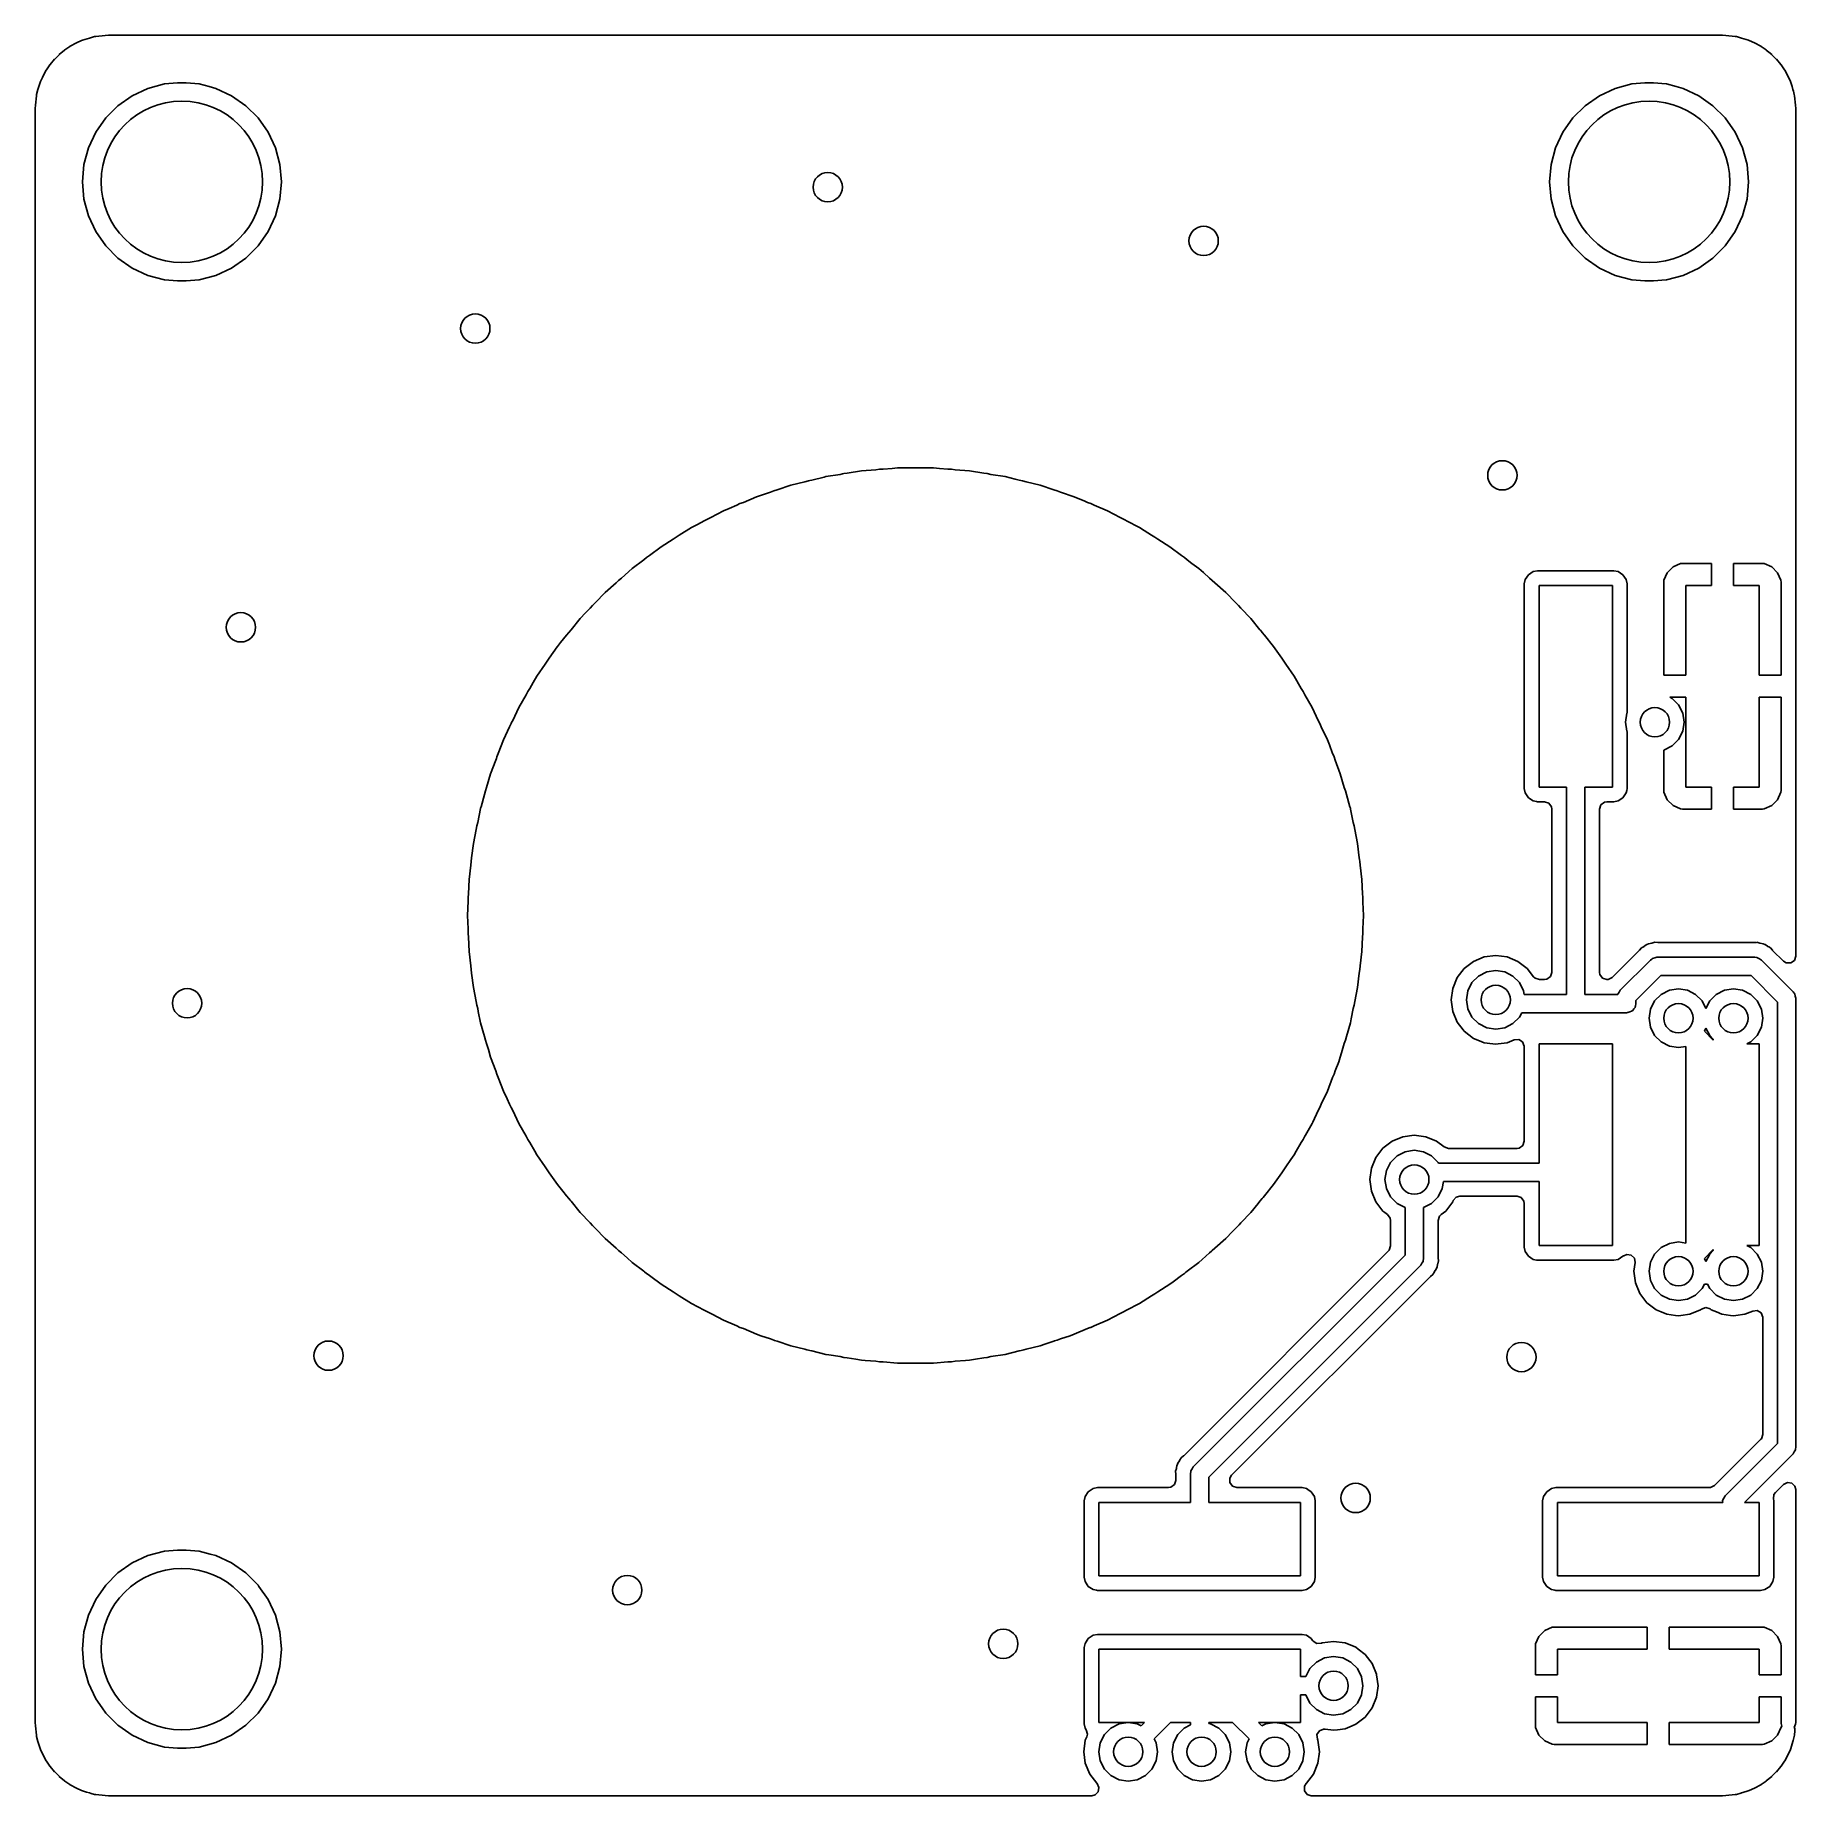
# Model space of a CAD drawing. Extents: x 2.677 to 3.622, y -2.835 to -1.89.
import ezdxf

# ---------------------------------------------------------------- set-up
doc = ezdxf.new("R2010")
doc.units = 0
doc.header["$MEASUREMENT"] = 0
doc.layers.add('BLACK', color=7, linetype='CONTINUOUS')

msp = doc.modelspace()

# ---------------------------------------------------------------- linework, layer by layer
at = {"layer": 'BLACK', "linetype": 'CONTINUOUS'}
for p, q in [((2.69011, -1.90014), (2.69298, -1.89778)), ((2.69298, -1.89778), (2.6931, -1.89769)), ((2.6931, -1.89769), (2.69575, -1.89584)), ((2.69575, -1.89584), (2.69594, -1.89571)), ((2.69594, -1.89571), (2.69929, -1.89393)), ((2.69929, -1.89393), (2.69938, -1.89388)), ((2.69938, -1.89388), (2.70211, -1.89261)), ((2.70211, -1.89261), (2.70263, -1.89241)), ((2.70263, -1.89241), (2.70636, -1.89128)), ((2.70636, -1.89128), (2.70907, -1.89055)), ((2.70907, -1.89055), (2.70969, -1.89044)), ((2.70969, -1.89044), (2.71475, -1.88994)), ((2.71475, -1.88994), (2.71645, -1.88979)), ((2.71645, -1.88979), (2.71662, -1.88978)), ((2.71662, -1.88978), (3.58259, -1.88978)), ((3.58259, -1.88978), (3.58276, -1.88979)), ((3.58276, -1.88979), (3.58447, -1.88994)), ((3.58447, -1.88994), (3.58952, -1.89044)), ((3.58952, -1.89044), (3.59015, -1.89055)), ((3.59015, -1.89055), (3.59285, -1.89128)), ((3.59285, -1.89128), (3.59659, -1.89241)), ((3.59659, -1.89241), (3.5971, -1.89261)), ((3.5971, -1.89261), (3.59983, -1.89388)), ((3.59983, -1.89388), (3.59992, -1.89393)), ((3.59992, -1.89393), (3.60327, -1.89571)), ((3.60327, -1.89571), (3.60347, -1.89584)), ((3.60347, -1.89584), (3.60611, -1.89769)), ((3.60611, -1.89769), (3.60623, -1.89778)), ((3.60623, -1.89778), (3.60759, -1.8989)), ((3.60759, -1.8989), (3.60911, -1.90014)), ((2.68133, -1.91189), (2.68312, -1.90854)), ((2.68312, -1.90854), (2.68324, -1.90835)), ((2.68324, -1.90835), (2.68509, -1.9057)), ((2.68509, -1.9057), (2.68518, -1.90558)), ((2.68518, -1.90558), (2.68754, -1.9027)), ((2.68754, -1.9027), (2.68767, -1.90256)), ((2.68767, -1.90256), (2.68997, -1.90027)), ((2.68997, -1.90027), (2.69011, -1.90014)), ((3.60911, -1.90014), (3.60925, -1.90027)), ((3.60925, -1.90027), (3.61155, -1.90256)), ((3.61155, -1.90256), (3.61167, -1.90271)), ((3.61167, -1.90271), (3.61403, -1.90558)), ((3.61403, -1.90558), (3.61412, -1.9057)), ((3.61412, -1.9057), (3.61598, -1.90834)), ((3.61598, -1.90834), (3.6161, -1.90854)), ((3.6161, -1.90854), (3.61788, -1.91189)), ((2.67868, -1.91896), (2.67981, -1.91523)), ((2.67981, -1.91523), (2.68001, -1.91471)), ((2.68001, -1.91471), (2.68107, -1.91242)), ((2.68107, -1.91242), (2.68128, -1.91198)), ((2.68128, -1.91198), (2.68133, -1.91189)), ((2.74664, -1.91594), (2.73765, -1.91835)), ((2.75358, -1.91533), (2.74664, -1.91594)), ((2.75823, -1.91533), (2.75358, -1.91533)), ((2.75358, -1.91533), (2.75358, -1.91533)), ((2.76517, -1.91594), (2.75823, -1.91533)), ((2.75823, -1.91533), (2.75823, -1.91533)), ((2.77051, -1.91737), (2.76517, -1.91594)), ((2.76517, -1.91594), (2.76517, -1.91594)), ((2.76517, -1.91594), (2.76517, -1.91594)), ((2.77416, -1.91835), (2.77051, -1.91737)), ((3.53404, -1.91594), (3.52505, -1.91835)), ((3.54099, -1.91533), (3.53404, -1.91594)), ((3.54563, -1.91533), (3.54099, -1.91533)), ((3.54099, -1.91533), (3.54099, -1.91533)), ((3.55257, -1.91594), (3.54563, -1.91533)), ((3.54563, -1.91533), (3.54563, -1.91533)), ((3.55258, -1.91594), (3.55257, -1.91594)), ((3.55791, -1.91737), (3.55258, -1.91594)), ((3.55258, -1.91594), (3.55258, -1.91594)), ((3.56156, -1.91835), (3.55791, -1.91737)), ((3.61788, -1.91189), (3.61793, -1.91198)), ((3.61793, -1.91198), (3.6192, -1.91471)), ((3.6192, -1.91471), (3.6194, -1.91523)), ((3.6194, -1.91523), (3.62005, -1.91737)), ((3.62005, -1.91737), (3.62054, -1.91896)), ((2.67719, -1.92905), (2.67734, -1.92734)), ((2.67734, -1.92734), (2.67784, -1.92229)), ((2.67784, -1.92229), (2.67795, -1.92167)), ((2.67795, -1.92167), (2.67868, -1.91896)), ((2.72922, -1.92228), (2.7216, -1.92762)), ((2.73765, -1.91835), (2.72922, -1.92228)), ((2.72922, -1.92228), (2.72922, -1.92228)), ((2.78259, -1.92228), (2.77416, -1.91835)), ((2.77416, -1.91835), (2.77416, -1.91835)), ((2.79021, -1.92762), (2.78259, -1.92228)), ((2.78259, -1.92228), (2.78259, -1.92228)), ((3.51662, -1.92228), (3.509, -1.92762)), ((3.52505, -1.91835), (3.51662, -1.92228)), ((3.51662, -1.92228), (3.51662, -1.92228)), ((3.56999, -1.92228), (3.56156, -1.91835)), ((3.56156, -1.91835), (3.56156, -1.91835)), ((3.57761, -1.92762), (3.56999, -1.92228)), ((3.56999, -1.92228), (3.56999, -1.92228)), ((3.62054, -1.91896), (3.62077, -1.91984)), ((3.62077, -1.91984), (3.62126, -1.92166)), ((3.62126, -1.92166), (3.62137, -1.92229)), ((3.62137, -1.92229), (3.62187, -1.92734)), ((3.62187, -1.92734), (3.62202, -1.92905)), ((2.67719, -1.92922), (2.67719, -1.92905)), ((2.67719, -1.9685), (2.67719, -1.92922)), ((2.71502, -1.9342), (2.70968, -1.94182)), ((2.7216, -1.92762), (2.71502, -1.9342)), ((2.79679, -1.9342), (2.79021, -1.92762)), ((2.79021, -1.92762), (2.79021, -1.92762)), ((2.79021, -1.92762), (2.79021, -1.92762)), ((2.80213, -1.94182), (2.79679, -1.9342)), ((3.50242, -1.9342), (3.49709, -1.94182)), ((3.509, -1.92762), (3.50242, -1.9342)), ((3.58419, -1.9342), (3.57761, -1.92762)), ((3.57761, -1.92762), (3.57761, -1.92762)), ((3.57761, -1.92762), (3.57761, -1.92762)), ((3.58953, -1.94182), (3.58419, -1.9342)), ((3.62202, -1.92905), (3.62203, -1.92922)), ((3.62203, -1.92922), (3.62203, -2.38398)), ((2.70968, -1.94182), (2.70575, -1.95025)), ((2.80606, -1.95025), (2.80213, -1.94182)), ((3.49709, -1.94182), (3.49315, -1.95025)), ((3.59346, -1.95025), (3.58953, -1.94182)), ((2.70575, -1.95025), (2.70334, -1.95924)), ((2.80847, -1.95924), (2.80606, -1.95025)), ((3.49315, -1.95025), (3.49075, -1.95924)), ((3.59587, -1.95924), (3.59346, -1.95025)), ((2.70334, -1.95924), (2.70253, -1.9685)), ((2.80928, -1.9685), (2.80847, -1.95924)), ((3.49075, -1.95924), (3.48993, -1.9685)), ((3.59668, -1.9685), (3.59587, -1.95924)), ((2.67719, -2.3622), (2.67719, -1.9685)), ((2.70253, -1.9685), (2.70253, -1.9685)), ((2.70253, -1.9685), (2.70334, -1.97777)), ((2.80847, -1.97777), (2.80928, -1.9685)), ((2.80928, -1.9685), (2.80928, -1.9685)), ((3.48993, -1.9685), (3.48993, -1.9685)), ((3.48993, -1.9685), (3.49075, -1.97777)), ((3.59587, -1.97777), (3.59668, -1.9685)), ((2.70334, -1.97777), (2.70575, -1.98676)), ((2.80606, -1.98676), (2.80847, -1.97777)), ((3.49075, -1.97777), (3.49315, -1.98676)), ((3.59346, -1.98676), (3.59587, -1.97777)), ((2.70575, -1.98676), (2.70968, -1.99519)), ((2.80213, -1.99519), (2.80606, -1.98676)), ((3.49315, -1.98676), (3.49708, -1.99519)), ((3.58953, -1.99519), (3.59346, -1.98676)), ((2.70968, -1.99519), (2.70968, -1.99519)), ((2.70968, -1.99519), (2.70968, -1.99519)), ((2.70968, -1.99519), (2.70968, -1.99519)), ((2.70968, -1.99519), (2.71502, -2.00281)), ((2.71502, -2.00281), (2.7216, -2.00939)), ((2.79021, -2.00939), (2.79679, -2.00281)), ((2.79679, -2.00281), (2.80213, -1.99519)), ((3.49708, -1.99519), (3.49709, -1.99519)), ((3.49709, -1.99519), (3.49709, -1.99519)), ((3.49709, -1.99519), (3.49709, -1.99519)), ((3.49709, -1.99519), (3.50242, -2.00281)), ((3.50242, -2.00281), (3.509, -2.00939)), ((3.57761, -2.00939), (3.58419, -2.00281)), ((3.58419, -2.00281), (3.58953, -1.99519)), ((2.7216, -2.00939), (2.72922, -2.01473)), ((2.78259, -2.01473), (2.79021, -2.00939)), ((3.509, -2.00939), (3.51662, -2.01473)), ((3.56999, -2.01473), (3.57761, -2.00939)), ((2.72922, -2.01473), (2.72922, -2.01473)), ((2.72922, -2.01473), (2.72922, -2.01473)), ((2.72922, -2.01473), (2.72922, -2.01473)), ((2.72922, -2.01473), (2.73765, -2.01866)), ((2.73765, -2.01866), (2.73765, -2.01866)), ((2.73765, -2.01866), (2.74664, -2.02107)), ((2.74664, -2.02107), (2.74664, -2.02107)), ((2.74664, -2.02107), (2.74664, -2.02107)), ((2.74664, -2.02107), (2.75358, -2.02167)), ((2.75358, -2.02167), (2.75358, -2.02167)), ((2.75358, -2.02167), (2.75823, -2.02167)), ((2.75823, -2.02167), (2.76517, -2.02107)), ((2.76517, -2.02107), (2.77416, -2.01866)), ((2.76517, -2.02107), (2.76517, -2.02107)), ((2.76517, -2.02107), (2.76517, -2.02107)), ((2.77416, -2.01866), (2.78259, -2.01473)), ((3.51662, -2.01473), (3.51662, -2.01473)), ((3.51662, -2.01473), (3.51662, -2.01473)), ((3.51662, -2.01473), (3.51662, -2.01473)), ((3.51662, -2.01473), (3.52505, -2.01866)), ((3.52505, -2.01866), (3.52505, -2.01866)), ((3.52505, -2.01866), (3.53404, -2.02107)), ((3.53404, -2.02107), (3.53404, -2.02107)), ((3.53404, -2.02107), (3.53404, -2.02107)), ((3.53404, -2.02107), (3.54099, -2.02167)), ((3.54099, -2.02167), (3.54099, -2.02167)), ((3.54099, -2.02167), (3.54563, -2.02167)), ((3.54563, -2.02167), (3.55257, -2.02107)), ((3.55257, -2.02107), (3.55257, -2.02107)), ((3.55257, -2.02107), (3.55258, -2.02107)), ((3.55258, -2.02107), (3.56156, -2.01866)), ((3.56156, -2.01866), (3.56999, -2.01473)), ((3.10917, -2.12545), (3.10153, -2.12669)), ((3.11046, -2.12518), (3.10917, -2.12545)), ((3.11107, -2.12506), (3.11046, -2.12518)), ((3.11298, -2.12483), (3.11107, -2.12506)), ((3.11107, -2.12506), (3.11107, -2.12506)), ((3.11107, -2.12506), (3.11107, -2.12506)), ((3.12063, -2.12359), (3.11298, -2.12483)), ((3.12836, -2.12296), (3.12063, -2.12359)), ((3.13027, -2.12273), (3.12836, -2.12296)), ((3.13114, -2.12269), (3.13027, -2.12273)), ((3.13027, -2.12273), (3.13027, -2.12273)), ((3.13027, -2.12273), (3.13027, -2.12273)), ((3.13027, -2.12273), (3.13027, -2.12273)), ((3.1322, -2.12265), (3.13114, -2.12269)), ((3.13703, -2.12226), (3.1322, -2.12265)), ((3.13993, -2.12203), (3.13703, -2.12226)), ((3.14768, -2.12203), (3.13993, -2.12203)), ((3.14961, -2.12195), (3.14768, -2.12203)), ((3.15154, -2.12203), (3.14961, -2.12195)), ((3.15929, -2.12203), (3.15154, -2.12203)), ((3.16255, -2.12229), (3.15929, -2.12203)), ((3.16701, -2.12265), (3.16255, -2.12229)), ((3.16807, -2.12269), (3.16701, -2.12265)), ((3.16894, -2.12273), (3.16807, -2.12269)), ((3.17086, -2.12296), (3.16894, -2.12273)), ((3.16894, -2.12273), (3.16894, -2.12273)), ((3.16894, -2.12273), (3.16894, -2.12273)), ((3.17858, -2.12359), (3.17086, -2.12296)), ((3.18623, -2.12483), (3.17858, -2.12359)), ((3.18815, -2.12506), (3.18623, -2.12483)), ((3.19004, -2.12545), (3.18815, -2.12506)), ((3.19769, -2.12669), (3.19004, -2.12545)), ((3.07172, -2.135), (3.06437, -2.13745)), ((3.07353, -2.13431), (3.07172, -2.135)), ((3.07538, -2.13378), (3.07353, -2.13431)), ((3.08273, -2.13132), (3.07538, -2.13378)), ((3.09025, -2.12947), (3.08273, -2.13132)), ((3.09211, -2.12893), (3.09025, -2.12947)), ((3.09284, -2.12878), (3.09211, -2.12893)), ((3.09211, -2.12893), (3.09211, -2.12893)), ((3.09211, -2.12893), (3.09211, -2.12893)), ((3.094, -2.12854), (3.09284, -2.12878)), ((3.10059, -2.12692), (3.094, -2.12854)), ((3.10153, -2.12669), (3.10059, -2.12692)), ((3.10153, -2.12669), (3.10153, -2.12669)), ((3.10153, -2.12669), (3.10153, -2.12669)), ((3.20316, -2.12804), (3.19769, -2.12669)), ((3.19769, -2.12669), (3.19769, -2.12669)), ((3.19769, -2.12669), (3.19769, -2.12669)), ((3.20521, -2.12854), (3.20316, -2.12804)), ((3.2071, -2.12893), (3.20521, -2.12854)), ((3.20896, -2.12947), (3.2071, -2.12893)), ((3.2071, -2.12893), (3.2071, -2.12893)), ((3.2071, -2.12893), (3.2071, -2.12893)), ((3.21648, -2.13132), (3.20896, -2.12947)), ((3.22383, -2.13378), (3.21648, -2.13132)), ((3.22569, -2.13431), (3.22383, -2.13378)), ((3.22749, -2.135), (3.22569, -2.13431)), ((3.22569, -2.13431), (3.22569, -2.13431)), ((3.23484, -2.13745), (3.22749, -2.135)), ((3.04965, -2.14373), (3.04656, -2.14504)), ((3.05369, -2.142), (3.04965, -2.14373)), ((3.05543, -2.14118), (3.05369, -2.142)), ((3.05724, -2.14049), (3.05543, -2.14118)), ((3.05543, -2.14118), (3.05543, -2.14118)), ((3.06437, -2.13745), (3.05724, -2.14049)), ((3.06437, -2.13745), (3.06437, -2.13745)), ((3.2405, -2.13986), (3.23484, -2.13745)), ((3.23484, -2.13745), (3.23484, -2.13745)), ((3.23484, -2.13745), (3.23484, -2.13745)), ((3.23484, -2.13745), (3.23484, -2.13745)), ((3.24197, -2.14049), (3.2405, -2.13986)), ((3.24378, -2.14118), (3.24197, -2.14049)), ((3.24479, -2.14165), (3.24378, -2.14118)), ((3.24378, -2.14118), (3.24378, -2.14118)), ((3.24378, -2.14118), (3.24378, -2.14118)), ((3.24552, -2.142), (3.24479, -2.14165)), ((3.25265, -2.14504), (3.24552, -2.142)), ((3.02942, -2.15404), (3.02287, -2.15818)), ((3.03264, -2.15235), (3.02942, -2.15404)), ((3.02942, -2.15404), (3.02942, -2.15404)), ((3.03628, -2.15044), (3.03264, -2.15235)), ((3.03795, -2.14947), (3.03628, -2.15044)), ((3.0397, -2.14864), (3.03795, -2.14947)), ((3.03795, -2.14947), (3.03795, -2.14947)), ((3.04656, -2.14504), (3.0397, -2.14864)), ((3.04656, -2.14504), (3.04656, -2.14504)), ((3.04656, -2.14504), (3.04656, -2.14504)), ((3.25951, -2.14864), (3.25265, -2.14504)), ((3.25265, -2.14504), (3.25265, -2.14504)), ((3.25265, -2.14504), (3.25265, -2.14504)), ((3.26126, -2.14947), (3.25951, -2.14864)), ((3.26229, -2.15007), (3.26126, -2.14947)), ((3.26126, -2.14947), (3.26126, -2.14947)), ((3.26126, -2.14947), (3.26126, -2.14947)), ((3.26293, -2.15044), (3.26229, -2.15007)), ((3.26979, -2.15404), (3.26293, -2.15044)), ((3.27237, -2.15567), (3.26979, -2.15404)), ((3.26979, -2.15404), (3.26979, -2.15404)), ((3.26979, -2.15404), (3.26979, -2.15404)), ((3.26979, -2.15404), (3.26979, -2.15404)), ((3.01961, -2.16024), (3.01306, -2.16438)), ((3.0212, -2.15914), (3.01961, -2.16024)), ((3.02287, -2.15818), (3.0212, -2.15914)), ((3.0212, -2.15914), (3.0212, -2.15914)), ((3.27634, -2.15818), (3.27237, -2.15567)), ((3.27801, -2.15914), (3.27634, -2.15818)), ((3.2796, -2.16024), (3.27801, -2.15914)), ((3.28615, -2.16438), (3.2796, -2.16024)), ((3.00378, -2.17136), (2.99758, -2.17601)), ((3.00527, -2.17013), (3.00378, -2.17136)), ((3.00686, -2.16904), (3.00527, -2.17013)), ((3.00527, -2.17013), (3.00527, -2.17013)), ((3.01306, -2.16438), (3.00686, -2.16904)), ((3.01306, -2.16438), (3.01306, -2.16438)), ((3.29235, -2.16904), (3.28615, -2.16438)), ((3.28615, -2.16438), (3.28615, -2.16438)), ((3.29394, -2.17013), (3.29235, -2.16904)), ((3.29543, -2.17136), (3.29394, -2.17013)), ((3.29394, -2.17013), (3.29394, -2.17013)), ((3.29793, -2.17323), (3.29543, -2.17136)), ((2.99029, -2.18237), (2.98889, -2.18371)), ((2.99178, -2.18115), (2.99029, -2.18237)), ((2.99758, -2.17601), (2.99178, -2.18115)), ((3.30163, -2.17601), (3.29793, -2.17323)), ((3.30411, -2.17821), (3.30163, -2.17601)), ((3.30163, -2.17601), (3.30163, -2.17601)), ((3.30163, -2.17601), (3.30163, -2.17601)), ((3.30743, -2.18115), (3.30411, -2.17821)), ((3.30892, -2.18237), (3.30743, -2.18115)), ((3.31032, -2.18371), (3.30892, -2.18237)), ((3.47682, -2.18196), (3.47636, -2.18426)), ((3.47856, -2.17935), (3.47682, -2.18196)), ((3.47682, -2.18196), (3.47682, -2.18196)), ((3.48117, -2.1776), (3.47856, -2.17935)), ((3.47856, -2.17935), (3.47856, -2.17935)), ((3.48347, -2.17715), (3.48117, -2.1776)), ((3.48117, -2.1776), (3.48117, -2.1776)), ((3.5244, -2.17715), (3.48347, -2.17715)), ((3.48347, -2.17715), (3.48347, -2.17715)), ((3.48347, -2.17715), (3.48347, -2.17715)), ((3.5267, -2.1776), (3.5244, -2.17715)), ((3.5244, -2.17715), (3.5244, -2.17715)), ((3.52931, -2.17935), (3.5267, -2.1776)), ((3.5267, -2.1776), (3.5267, -2.1776)), ((3.5267, -2.1776), (3.5267, -2.1776)), ((3.5267, -2.1776), (3.5267, -2.1776)), ((3.53106, -2.18196), (3.52931, -2.17935)), ((3.52931, -2.17935), (3.52931, -2.17935)), ((3.53152, -2.18426), (3.53106, -2.18196)), ((3.5513, -2.18229), (3.55118, -2.18328)), ((3.55308, -2.17825), (3.5513, -2.18229)), ((3.5562, -2.17513), (3.55308, -2.17825)), ((3.56024, -2.17334), (3.5562, -2.17513)), ((3.56123, -2.17323), (3.56024, -2.17334)), ((3.57677, -2.17323), (3.56123, -2.17323)), ((3.56123, -2.17323), (3.56123, -2.17323)), ((3.57677, -2.18504), (3.57677, -2.17323)), ((3.57677, -2.17323), (3.57677, -2.17323)), ((3.58858, -2.17323), (3.58858, -2.18504)), ((3.60413, -2.17323), (3.58858, -2.17323)), ((3.58858, -2.17323), (3.58858, -2.17323)), ((3.60511, -2.17334), (3.60413, -2.17323)), ((3.60915, -2.17513), (3.60511, -2.17334)), ((3.61228, -2.17825), (3.60915, -2.17513)), ((3.61406, -2.18229), (3.61228, -2.17825)), ((3.61417, -2.18328), (3.61406, -2.18229)), ((2.98309, -2.18885), (2.97773, -2.19444)), ((2.98889, -2.18371), (2.98309, -2.18885)), ((3.31612, -2.18885), (3.31032, -2.18371)), ((3.32149, -2.19444), (3.31612, -2.18885)), ((3.47636, -2.18426), (3.47636, -2.18426)), ((3.47636, -2.18426), (3.47636, -2.29408)), ((3.48425, -2.29331), (3.48425, -2.18504)), ((3.48425, -2.18504), (3.52362, -2.18504)), ((3.52362, -2.18504), (3.52362, -2.29331)), ((3.53152, -2.23327), (3.53152, -2.18426)), ((3.55118, -2.18328), (3.55118, -2.23327)), ((3.56299, -2.23327), (3.56299, -2.18504)), ((3.56299, -2.18504), (3.57677, -2.18504)), ((3.58858, -2.18504), (3.60236, -2.18504)), ((3.60236, -2.18504), (3.60236, -2.23327)), ((3.61417, -2.23327), (3.61417, -2.18328)), ((3.61417, -2.18328), (3.61417, -2.18328)), ((2.97252, -2.19985), (2.96969, -2.20281)), ((2.97505, -2.19722), (2.97252, -2.19985)), ((2.97633, -2.19577), (2.97505, -2.19722)), ((2.97773, -2.19444), (2.97633, -2.19577)), ((3.32288, -2.19577), (3.32149, -2.19444)), ((3.32149, -2.19444), (3.32149, -2.19444)), ((3.32416, -2.19722), (3.32288, -2.19577)), ((3.32288, -2.19577), (3.32288, -2.19577)), ((3.32953, -2.20281), (3.32416, -2.19722)), ((2.9635, -2.21026), (2.96234, -2.2118)), ((2.96478, -2.20881), (2.9635, -2.21026)), ((2.96968, -2.20281), (2.96478, -2.20881)), ((2.96969, -2.20281), (2.96968, -2.20281)), ((2.96968, -2.20281), (2.96968, -2.20281)), ((3.33443, -2.20881), (3.32953, -2.20281)), ((3.3349, -2.20934), (3.33443, -2.20881)), ((3.33571, -2.21026), (3.3349, -2.20934)), ((3.33687, -2.2118), (3.33571, -2.21026)), ((2.95735, -2.21794), (2.95304, -2.22418)), ((2.95744, -2.2178), (2.95735, -2.21794)), ((2.95914, -2.21573), (2.95744, -2.2178)), ((2.96234, -2.2118), (2.95914, -2.21573)), ((3.34177, -2.2178), (3.33687, -2.2118)), ((3.34617, -2.22418), (3.34177, -2.2178)), ((2.95085, -2.22736), (2.94645, -2.23373)), ((2.95188, -2.22572), (2.95085, -2.22736)), ((2.95304, -2.22418), (2.95188, -2.22572)), ((2.95188, -2.22572), (2.95188, -2.22572)), ((3.34733, -2.22572), (3.34617, -2.22418)), ((3.34767, -2.22626), (3.34733, -2.22572)), ((3.34733, -2.22572), (3.34733, -2.22572)), ((3.34836, -2.22736), (3.34767, -2.22626)), ((3.35277, -2.23373), (3.34836, -2.22736)), ((2.94443, -2.23723), (2.94257, -2.24044)), ((2.94645, -2.23373), (2.94443, -2.23723)), ((3.35664, -2.24044), (3.35277, -2.23373)), ((3.53152, -2.25349), (3.53152, -2.23327)), ((3.55118, -2.23327), (3.56299, -2.23327)), ((3.55118, -2.23327), (3.55118, -2.23327)), ((3.60236, -2.23327), (3.61417, -2.23327)), ((3.61417, -2.23327), (3.61417, -2.23327)), ((2.94064, -2.24379), (2.93677, -2.2505)), ((2.94154, -2.24208), (2.94064, -2.24379)), ((2.94257, -2.24044), (2.94154, -2.24208)), ((3.35767, -2.24208), (3.35664, -2.24044)), ((3.35857, -2.24379), (3.35767, -2.24208)), ((3.36245, -2.2505), (3.35857, -2.24379)), ((3.56299, -2.24508), (3.55443, -2.24508)), ((3.55443, -2.24508), (3.55569, -2.24572)), ((3.55569, -2.24572), (3.55918, -2.24921)), ((3.56299, -2.29331), (3.56299, -2.24508)), ((3.61417, -2.24508), (3.60236, -2.24508)), ((3.60236, -2.24508), (3.60236, -2.29331)), ((3.61417, -2.29507), (3.61417, -2.24508)), ((3.61417, -2.24508), (3.61417, -2.24508)), ((2.93345, -2.2575), (2.93288, -2.25858)), ((2.93677, -2.2505), (2.93345, -2.2575)), ((3.36577, -2.2575), (3.36245, -2.2505)), ((3.36666, -2.25921), (3.36577, -2.2575)), ((3.53069, -2.25846), (3.53146, -2.2536)), ((3.53146, -2.2536), (3.53152, -2.25349)), ((3.55918, -2.24921), (3.56141, -2.2536)), ((3.56141, -2.2536), (3.56219, -2.25846)), ((2.93179, -2.26099), (2.92847, -2.26799)), ((2.93255, -2.25921), (2.93179, -2.26099)), ((2.93288, -2.25858), (2.93255, -2.25921)), ((2.93255, -2.25921), (2.93255, -2.25921)), ((3.36742, -2.26099), (3.36666, -2.25921)), ((3.36666, -2.25921), (3.36666, -2.25921)), ((3.37074, -2.26799), (3.36742, -2.26099)), ((3.53146, -2.26333), (3.53069, -2.25846)), ((3.53152, -2.26344), (3.53146, -2.26333)), ((3.53152, -2.29408), (3.53152, -2.26344)), ((3.56141, -2.26333), (3.55918, -2.26772)), ((3.56219, -2.25846), (3.56141, -2.26333)), ((2.92496, -2.27701), (2.92467, -2.27788)), ((2.92572, -2.27523), (2.92496, -2.27701)), ((2.92847, -2.26799), (2.92572, -2.27523)), ((2.92572, -2.27523), (2.92572, -2.27523)), ((3.37175, -2.27064), (3.37074, -2.26799)), ((3.37074, -2.26799), (3.37074, -2.26799)), ((3.37074, -2.26799), (3.37074, -2.26799)), ((3.37349, -2.27523), (3.37175, -2.27064)), ((3.37406, -2.27656), (3.37349, -2.27523)), ((3.37425, -2.27701), (3.37406, -2.27656)), ((3.37486, -2.27884), (3.37425, -2.27701)), ((3.37425, -2.27701), (3.37425, -2.27701)), ((3.5513, -2.27344), (3.55118, -2.27346)), ((3.55118, -2.27346), (3.55118, -2.29507)), ((3.55569, -2.27121), (3.5513, -2.27344)), ((3.55918, -2.26772), (3.55569, -2.27121)), ((2.9216, -2.28609), (2.91945, -2.29353)), ((2.92435, -2.27884), (2.9216, -2.28609)), ((2.9216, -2.28609), (2.9216, -2.28609)), ((2.92467, -2.27788), (2.92435, -2.27884)), ((3.37761, -2.28609), (3.37486, -2.27884)), ((3.37976, -2.29353), (3.37761, -2.28609)), ((2.91884, -2.29536), (2.91838, -2.29724)), ((2.91945, -2.29353), (2.91884, -2.29536)), ((3.38038, -2.29536), (3.37976, -2.29353)), ((3.38084, -2.29724), (3.38038, -2.29536)), ((3.38038, -2.29536), (3.38038, -2.29536)), ((3.38038, -2.29536), (3.38038, -2.29536)), ((3.47636, -2.29408), (3.47636, -2.29408)), ((3.47636, -2.29408), (3.47682, -2.29639)), ((3.49902, -2.29331), (3.48425, -2.29331)), ((3.49902, -2.40453), (3.49902, -2.29331)), ((3.52362, -2.29331), (3.50886, -2.29331)), ((3.50886, -2.29331), (3.50886, -2.40453)), ((3.53106, -2.29639), (3.53132, -2.29507)), ((3.53132, -2.29507), (3.53152, -2.29408)), ((3.55118, -2.29507), (3.5513, -2.29606)), ((3.57677, -2.29331), (3.56299, -2.29331)), ((3.57677, -2.30512), (3.57677, -2.29331)), ((3.60236, -2.29331), (3.58858, -2.29331)), ((3.58858, -2.29331), (3.58858, -2.30512)), ((3.61406, -2.29606), (3.61417, -2.29507)), ((3.61417, -2.29507), (3.61417, -2.29507)), ((2.91621, -2.30474), (2.91467, -2.31227)), ((2.91622, -2.30468), (2.91621, -2.30474)), ((2.91645, -2.30389), (2.91622, -2.30468)), ((2.91838, -2.29724), (2.91645, -2.30389)), ((3.38277, -2.30389), (3.38084, -2.29724)), ((3.38299, -2.30468), (3.38277, -2.30389)), ((3.38308, -2.30512), (3.38299, -2.30468)), ((3.38299, -2.30468), (3.38299, -2.30468)), ((3.38299, -2.30468), (3.38299, -2.30468)), ((3.38454, -2.31227), (3.38308, -2.30512)), ((3.47682, -2.29639), (3.47682, -2.29639)), ((3.47682, -2.29639), (3.47856, -2.299)), ((3.47856, -2.299), (3.47856, -2.299)), ((3.47856, -2.299), (3.48117, -2.30074)), ((3.48117, -2.30074), (3.48292, -2.30109)), ((3.48292, -2.30109), (3.48347, -2.3012)), ((3.48347, -2.3012), (3.48347, -2.3012)), ((3.48347, -2.3012), (3.48347, -2.3012)), ((3.48347, -2.3012), (3.48722, -2.3012)), ((3.48722, -2.3012), (3.48952, -2.30195)), ((3.48952, -2.30195), (3.49093, -2.30389)), ((3.49093, -2.30389), (3.49112, -2.3051)), ((3.49112, -2.3051), (3.49112, -2.39274)), ((3.51675, -2.3051), (3.5175, -2.30281)), ((3.51675, -2.39274), (3.51675, -2.3051)), ((3.5175, -2.30281), (3.51945, -2.30139)), ((3.51945, -2.30139), (3.52065, -2.3012)), ((3.52065, -2.3012), (3.5244, -2.3012)), ((3.5244, -2.3012), (3.5267, -2.30074)), ((3.5244, -2.3012), (3.5244, -2.3012)), ((3.5267, -2.30074), (3.52931, -2.299)), ((3.52931, -2.299), (3.53106, -2.29639)), ((3.5513, -2.29606), (3.55308, -2.3001)), ((3.55308, -2.3001), (3.5562, -2.30322)), ((3.5562, -2.30322), (3.56024, -2.305)), ((3.56024, -2.305), (3.56123, -2.30512)), ((3.56123, -2.30512), (3.57677, -2.30512)), ((3.57677, -2.30512), (3.57677, -2.30512)), ((3.58858, -2.30512), (3.60413, -2.30512)), ((3.58858, -2.30512), (3.58858, -2.30512)), ((3.60413, -2.30512), (3.60511, -2.305)), ((3.60413, -2.30512), (3.60413, -2.30512)), ((3.60511, -2.305), (3.60915, -2.30322)), ((3.60915, -2.30322), (3.61228, -2.3001)), ((3.61228, -2.3001), (3.61406, -2.29606)), ((2.91421, -2.31415), (2.9139, -2.31605)), ((2.91467, -2.31227), (2.91421, -2.31415)), ((2.91421, -2.31415), (2.91421, -2.31415)), ((2.91421, -2.31415), (2.91421, -2.31415)), ((3.38501, -2.31415), (3.38454, -2.31227)), ((3.38532, -2.31605), (3.38501, -2.31415)), ((2.91235, -2.32365), (2.91141, -2.33134)), ((2.9139, -2.31605), (2.91235, -2.32365)), ((3.38687, -2.32365), (3.38532, -2.31605)), ((3.3878, -2.33134), (3.38687, -2.32365)), ((2.9111, -2.33324), (2.91095, -2.33517)), ((2.91141, -2.33134), (2.9111, -2.33324)), ((3.38794, -2.33222), (3.3878, -2.33134)), ((3.38811, -2.33325), (3.38794, -2.33222)), ((3.38826, -2.33517), (3.38811, -2.33325)), ((2.91001, -2.34288), (2.9097, -2.35061)), ((2.91095, -2.33517), (2.91001, -2.34286)), ((2.91001, -2.34286), (2.91001, -2.34286)), ((2.91001, -2.34286), (2.91001, -2.34288)), ((3.3892, -2.34286), (3.38826, -2.33517)), ((3.38951, -2.35061), (3.3892, -2.34286)), ((2.9097, -2.35061), (2.90955, -2.35253)), ((2.90955, -2.35253), (2.90955, -2.35253)), ((2.90955, -2.35253), (2.90955, -2.35446)), ((3.38965, -2.35237), (3.38951, -2.35061)), ((3.38967, -2.35253), (3.38965, -2.35237)), ((3.38969, -2.3551), (3.38967, -2.35253)), ((2.90955, -2.35446), (2.90923, -2.3622)), ((3.38998, -2.3622), (3.38969, -2.3551)), ((2.67719, -2.75591), (2.67719, -2.3622)), ((2.90923, -2.3622), (2.90952, -2.3693)), ((2.90952, -2.3693), (2.90955, -2.36995)), ((2.90955, -2.36995), (2.90955, -2.37188)), ((3.38967, -2.37188), (3.38969, -2.36931)), ((3.38969, -2.36931), (3.38998, -2.3622)), ((2.90955, -2.37188), (2.9097, -2.3738)), ((2.9097, -2.3738), (2.91001, -2.38155)), ((3.3892, -2.38155), (3.38951, -2.3738)), ((3.38951, -2.3738), (3.38967, -2.37188)), ((3.53804, -2.38096), (3.52351, -2.39549)), ((3.53816, -2.38084), (3.53804, -2.38096)), ((3.53919, -2.3796), (3.53816, -2.38084)), ((3.54027, -2.37898), (3.53919, -2.3796)), ((3.54059, -2.37879), (3.54027, -2.37898)), ((3.54074, -2.3787), (3.54059, -2.37879)), ((3.54206, -2.37777), (3.54074, -2.3787)), ((3.54212, -2.37776), (3.54206, -2.37777)), ((3.54206, -2.37777), (3.54206, -2.37777)), ((3.54306, -2.37737), (3.54212, -2.37776)), ((3.54311, -2.37734), (3.54306, -2.37737)), ((3.5447, -2.37706), (3.54311, -2.37734)), ((3.54311, -2.37734), (3.54311, -2.37734)), ((3.54486, -2.37702), (3.5447, -2.37706)), ((3.54642, -2.3766), (3.54486, -2.37702)), ((3.54803, -2.37674), (3.54642, -2.3766)), ((3.5482, -2.37675), (3.54803, -2.37674)), ((3.59943, -2.37675), (3.5482, -2.37675)), ((3.5996, -2.37674), (3.59943, -2.37675)), ((3.60104, -2.37662), (3.5996, -2.37674)), ((3.60121, -2.3766), (3.60104, -2.37662)), ((3.60174, -2.37674), (3.60121, -2.3766)), ((3.60121, -2.3766), (3.60121, -2.3766)), ((3.60277, -2.37702), (3.60174, -2.37674)), ((3.60294, -2.37706), (3.60277, -2.37702)), ((3.60453, -2.37734), (3.60294, -2.37706)), ((3.60458, -2.37737), (3.60453, -2.37734)), ((3.60552, -2.37776), (3.60458, -2.37737)), ((3.60558, -2.37777), (3.60552, -2.37776)), ((3.6069, -2.3787), (3.60558, -2.37777)), ((3.60558, -2.37777), (3.60558, -2.37777)), ((3.60704, -2.37879), (3.6069, -2.3787)), ((3.60755, -2.37908), (3.60704, -2.37879)), ((3.60844, -2.3796), (3.60755, -2.37908)), ((3.60948, -2.38084), (3.60844, -2.3796)), ((3.6096, -2.38096), (3.60948, -2.38084)), ((3.61537, -2.38674), (3.6096, -2.38096)), ((2.91001, -2.38155), (2.91001, -2.38155)), ((2.91001, -2.38155), (2.91001, -2.38155)), ((2.91001, -2.38155), (2.91095, -2.38924)), ((2.91095, -2.38924), (2.9111, -2.39116)), ((3.38811, -2.39116), (3.38826, -2.38924)), ((3.38826, -2.38924), (3.3892, -2.38155)), ((3.4491, -2.38683), (3.44416, -2.39062)), ((3.45485, -2.38445), (3.4491, -2.38683)), ((3.4491, -2.38683), (3.4491, -2.38683)), ((3.46102, -2.38363), (3.45485, -2.38445)), ((3.45485, -2.38445), (3.45485, -2.38445)), ((3.4672, -2.38445), (3.46102, -2.38363)), ((3.46102, -2.38363), (3.46102, -2.38363)), ((3.47295, -2.38683), (3.4672, -2.38445)), ((3.4672, -2.38445), (3.4672, -2.38445)), ((3.47788, -2.39062), (3.47295, -2.38683)), ((3.52782, -2.40235), (3.54408, -2.38609)), ((3.54408, -2.38609), (3.54478, -2.38556)), ((3.54478, -2.38556), (3.5449, -2.38543)), ((3.5449, -2.38543), (3.545, -2.3854)), ((3.545, -2.3854), (3.5452, -2.38525)), ((3.5452, -2.38525), (3.54639, -2.38499)), ((3.54639, -2.38499), (3.54756, -2.38465)), ((3.54756, -2.38465), (3.60008, -2.38465)), ((3.60008, -2.38465), (3.60095, -2.38477)), ((3.60095, -2.38477), (3.60113, -2.38476)), ((3.60113, -2.38476), (3.60122, -2.38481)), ((3.60122, -2.38481), (3.60147, -2.38484)), ((3.60147, -2.38484), (3.60249, -2.3855)), ((3.60249, -2.3855), (3.60356, -2.38609)), ((3.60356, -2.38609), (3.62061, -2.40313)), ((3.61693, -2.38769), (3.61537, -2.38674)), ((3.61933, -2.38769), (3.61693, -2.38769)), ((3.62128, -2.38627), (3.61933, -2.38769)), ((3.62203, -2.38398), (3.62128, -2.38627)), ((2.9111, -2.39116), (2.9111, -2.39116)), ((2.9111, -2.39116), (2.91141, -2.39307)), ((2.91141, -2.39307), (2.91235, -2.40076)), ((3.38687, -2.40076), (3.3878, -2.39307)), ((3.3878, -2.39307), (3.38811, -2.39116)), ((3.44037, -2.39556), (3.43799, -2.40131)), ((3.44416, -2.39062), (3.44037, -2.39556)), ((3.44037, -2.39556), (3.44037, -2.39556)), ((3.44416, -2.39062), (3.44416, -2.39062)), ((3.44605, -2.40261), (3.44828, -2.39822)), ((3.44828, -2.39822), (3.45177, -2.39474)), ((3.45177, -2.39474), (3.45616, -2.3925)), ((3.45616, -2.3925), (3.46102, -2.39173)), ((3.46102, -2.39173), (3.46589, -2.3925)), ((3.46589, -2.3925), (3.47028, -2.39474)), ((3.47028, -2.39474), (3.47376, -2.39822)), ((3.47376, -2.39822), (3.476, -2.40261)), ((3.47789, -2.39062), (3.47788, -2.39062)), ((3.47788, -2.39062), (3.47788, -2.39062)), ((3.48133, -2.39511), (3.47789, -2.39062)), ((3.48213, -2.39589), (3.48133, -2.39511)), ((3.48442, -2.39663), (3.48213, -2.39589)), ((3.48722, -2.39663), (3.48442, -2.39663)), ((3.48843, -2.39644), (3.48722, -2.39663)), ((3.49038, -2.39503), (3.48843, -2.39644)), ((3.49112, -2.39274), (3.49038, -2.39503)), ((3.51694, -2.39394), (3.51675, -2.39274)), ((3.51836, -2.39589), (3.51694, -2.39394)), ((3.52065, -2.39663), (3.51836, -2.39589)), ((3.52075, -2.39663), (3.52065, -2.39663)), ((3.52136, -2.39659), (3.52075, -2.39663)), ((3.52351, -2.39549), (3.52136, -2.39659)), ((3.5496, -2.39449), (3.53622, -2.40786)), ((3.59804, -2.39449), (3.5496, -2.39449)), ((3.6122, -2.40865), (3.59804, -2.39449)), ((2.91235, -2.40076), (2.9139, -2.40836)), ((2.9139, -2.40836), (2.91421, -2.41026)), ((3.38501, -2.41026), (3.38532, -2.40836)), ((3.38532, -2.40836), (3.38687, -2.40076)), ((3.43799, -2.40131), (3.43718, -2.40748)), ((3.43718, -2.40748), (3.43718, -2.40748)), ((3.43718, -2.40748), (3.43799, -2.41365)), ((3.43799, -2.40131), (3.43799, -2.40131)), ((3.44528, -2.40748), (3.44605, -2.40261)), ((3.44605, -2.41235), (3.44528, -2.40748)), ((3.476, -2.40261), (3.4763, -2.40453)), ((3.4763, -2.40453), (3.49902, -2.40453)), ((3.50886, -2.40453), (3.52656, -2.40453)), ((3.52656, -2.40453), (3.52658, -2.40444)), ((3.52658, -2.40444), (3.52724, -2.40341)), ((3.52724, -2.40341), (3.52782, -2.40235)), ((3.53622, -2.40786), (3.53622, -2.40945)), ((3.54408, -2.41246), (3.54631, -2.40807)), ((3.54631, -2.40807), (3.5498, -2.40458)), ((3.5498, -2.40458), (3.55419, -2.40235)), ((3.55419, -2.40235), (3.55906, -2.40157)), ((3.55906, -2.40157), (3.56392, -2.40235)), ((3.56392, -2.40235), (3.56831, -2.40458)), ((3.56831, -2.40458), (3.5718, -2.40807)), ((3.5718, -2.40807), (3.57382, -2.41204)), ((3.57382, -2.41204), (3.57584, -2.40807)), ((3.57584, -2.40807), (3.57933, -2.40458)), ((3.57933, -2.40458), (3.58372, -2.40235)), ((3.58372, -2.40235), (3.58858, -2.40157)), ((3.58858, -2.40157), (3.59345, -2.40235)), ((3.59345, -2.40235), (3.59784, -2.40458)), ((3.59784, -2.40458), (3.60132, -2.40807)), ((3.60132, -2.40807), (3.60356, -2.41246)), ((3.6122, -2.6456), (3.6122, -2.40865)), ((3.62061, -2.40313), (3.62113, -2.40384)), ((3.62113, -2.40384), (3.62127, -2.40395)), ((3.62127, -2.40395), (3.6213, -2.40406)), ((3.6213, -2.40406), (3.62145, -2.40425)), ((3.62145, -2.40425), (3.6217, -2.40545)), ((3.6217, -2.40545), (3.62205, -2.40661)), ((3.62205, -2.40661), (3.62205, -2.64764)), ((2.91421, -2.41026), (2.91467, -2.41214)), ((2.91467, -2.41214), (2.91498, -2.41365)), ((2.91498, -2.41365), (2.91622, -2.41973)), ((3.38299, -2.41973), (3.38343, -2.41758)), ((3.38343, -2.41758), (3.38454, -2.41214)), ((3.38454, -2.41214), (3.38501, -2.41026)), ((3.43799, -2.41365), (3.43799, -2.41365)), ((3.43799, -2.41365), (3.44037, -2.4194)), ((3.44828, -2.41674), (3.44605, -2.41235)), ((3.45177, -2.42022), (3.44828, -2.41674)), ((3.47376, -2.41674), (3.47028, -2.42022)), ((3.47497, -2.41437), (3.47376, -2.41674)), ((3.5313, -2.41437), (3.47497, -2.41437)), ((3.53164, -2.41427), (3.5313, -2.41437)), ((3.532, -2.41432), (3.53164, -2.41427)), ((3.53295, -2.41388), (3.532, -2.41432)), ((3.53396, -2.41359), (3.53295, -2.41388)), ((3.5342, -2.41332), (3.53396, -2.41359)), ((3.53452, -2.41317), (3.5342, -2.41332)), ((3.53509, -2.41229), (3.53452, -2.41317)), ((3.53578, -2.41149), (3.53509, -2.41229)), ((3.53583, -2.41114), (3.53578, -2.41149)), ((3.53602, -2.41084), (3.53583, -2.41114)), ((3.53622, -2.40945), (3.53602, -2.41084)), ((3.54331, -2.41732), (3.54408, -2.41246)), ((3.54408, -2.42219), (3.54331, -2.41732)), ((3.60356, -2.41246), (3.60433, -2.41732)), ((3.60433, -2.41732), (3.60356, -2.42219)), ((2.91622, -2.41973), (2.91622, -2.41973)), ((2.91622, -2.41973), (2.91838, -2.42717)), ((2.91838, -2.42717), (2.91884, -2.42905)), ((3.38038, -2.42905), (3.38084, -2.42717)), ((3.38084, -2.42717), (3.38299, -2.41973)), ((3.38299, -2.41973), (3.38299, -2.41973)), ((3.38299, -2.41973), (3.38299, -2.41973)), ((3.38299, -2.41973), (3.38299, -2.41973)), ((3.44037, -2.4194), (3.44037, -2.4194)), ((3.44037, -2.4194), (3.44351, -2.42349)), ((3.44351, -2.42349), (3.44416, -2.42434)), ((3.44416, -2.42434), (3.4491, -2.42813)), ((3.4491, -2.42813), (3.4491, -2.42813)), ((3.4491, -2.42813), (3.4491, -2.42813)), ((3.4491, -2.42813), (3.45231, -2.42946)), ((3.45616, -2.42246), (3.45177, -2.42022)), ((3.46102, -2.42323), (3.45616, -2.42246)), ((3.46589, -2.42246), (3.46102, -2.42323)), ((3.47028, -2.42022), (3.46589, -2.42246)), ((3.54631, -2.42658), (3.54408, -2.42219)), ((3.5498, -2.43006), (3.54631, -2.42658)), ((3.57382, -2.42261), (3.57297, -2.42428)), ((3.57297, -2.42428), (3.57776, -2.42906)), ((3.57584, -2.42658), (3.57382, -2.42261)), ((3.57776, -2.42849), (3.57584, -2.42658)), ((3.60132, -2.42658), (3.59784, -2.43006)), ((3.60356, -2.42219), (3.60132, -2.42658)), ((2.91884, -2.42905), (2.91945, -2.43088)), ((2.91945, -2.43088), (2.92037, -2.43408)), ((2.92037, -2.43408), (2.9216, -2.43832)), ((3.37761, -2.43832), (3.3783, -2.43594)), ((3.3783, -2.43594), (3.37976, -2.43088)), ((3.37976, -2.43088), (3.38038, -2.42905)), ((3.45231, -2.42946), (3.45485, -2.43051)), ((3.45485, -2.43051), (3.45948, -2.43112)), ((3.45948, -2.43112), (3.46102, -2.43133)), ((3.46102, -2.43133), (3.46226, -2.43116)), ((3.46102, -2.43133), (3.46102, -2.43133)), ((3.46102, -2.43133), (3.46102, -2.43133)), ((3.46226, -2.43116), (3.4672, -2.43051)), ((3.4672, -2.43051), (3.47097, -2.42895)), ((3.47097, -2.42895), (3.47337, -2.42876)), ((3.47337, -2.42876), (3.47542, -2.43002)), ((3.47542, -2.43002), (3.47635, -2.43225)), ((3.47635, -2.43225), (3.47636, -2.43255)), ((3.47636, -2.43255), (3.47636, -2.48329)), ((3.48425, -2.49508), (3.48425, -2.4311)), ((3.48425, -2.4311), (3.52362, -2.4311)), ((3.52362, -2.4311), (3.52362, -2.53937)), ((3.55419, -2.4323), (3.5498, -2.43006)), ((3.55906, -2.43307), (3.55419, -2.4323)), ((3.56299, -2.43245), (3.55906, -2.43307)), ((3.56299, -2.53803), (3.56299, -2.43245)), ((3.57776, -2.42906), (3.57776, -2.42849)), ((3.59784, -2.43006), (3.5958, -2.4311)), ((3.5958, -2.4311), (3.60236, -2.4311)), ((3.60236, -2.4311), (3.60236, -2.53937)), ((2.9216, -2.43832), (2.9216, -2.43832)), ((2.9216, -2.43832), (2.9216, -2.43832)), ((2.9216, -2.43832), (2.92435, -2.44557)), ((2.92435, -2.44557), (2.92496, -2.4474)), ((3.37425, -2.4474), (3.37486, -2.44557)), ((3.37486, -2.44557), (3.37673, -2.44065)), ((3.37673, -2.44065), (3.37761, -2.43832)), ((2.92496, -2.4474), (2.92496, -2.4474)), ((2.92496, -2.4474), (2.92572, -2.44918)), ((2.92572, -2.44918), (2.92847, -2.45642)), ((2.92847, -2.45642), (2.92847, -2.45642)), ((2.92847, -2.45642), (2.93043, -2.46055)), ((3.36742, -2.46342), (3.37074, -2.45642)), ((3.37074, -2.45642), (3.37349, -2.44918)), ((3.37349, -2.44918), (3.37425, -2.4474)), ((2.93043, -2.46055), (2.93179, -2.46342)), ((2.93179, -2.46342), (2.93255, -2.4652)), ((2.93255, -2.4652), (2.93345, -2.46691)), ((3.36577, -2.46691), (3.36666, -2.4652)), ((3.36666, -2.4652), (3.36742, -2.46342)), ((3.36666, -2.4652), (3.36666, -2.4652)), ((3.36666, -2.4652), (3.36666, -2.4652)), ((2.93345, -2.46691), (2.93677, -2.47391)), ((2.93677, -2.47391), (2.94064, -2.48062)), ((3.35888, -2.48009), (3.36245, -2.47391)), ((3.36245, -2.47391), (3.3625, -2.4738)), ((3.3625, -2.4738), (3.36279, -2.47318)), ((3.36279, -2.47318), (3.36577, -2.46691)), ((2.94064, -2.48062), (2.94154, -2.48233)), ((2.94154, -2.48233), (2.94257, -2.48396)), ((2.94257, -2.48396), (2.94534, -2.48876)), ((3.35393, -2.48865), (3.35664, -2.48396)), ((3.35664, -2.48396), (3.3573, -2.48292)), ((3.3573, -2.48292), (3.35767, -2.48233)), ((3.35767, -2.48233), (3.35857, -2.48062)), ((3.35857, -2.48062), (3.35888, -2.48009)), ((3.4054, -2.48329), (3.40046, -2.48708)), ((3.41115, -2.4809), (3.4054, -2.48329)), ((3.4054, -2.48329), (3.4054, -2.48329)), ((3.41732, -2.48009), (3.41115, -2.4809)), ((3.41115, -2.4809), (3.41115, -2.4809)), ((3.42349, -2.4809), (3.41732, -2.48009)), ((3.41732, -2.48009), (3.41732, -2.48009)), ((3.42925, -2.48329), (3.42349, -2.4809)), ((3.42349, -2.4809), (3.42349, -2.4809)), ((3.43328, -2.48638), (3.42925, -2.48329)), ((3.47636, -2.48329), (3.47561, -2.48558)), ((2.94534, -2.48876), (2.94645, -2.49068)), ((2.94645, -2.49068), (2.94645, -2.49068)), ((2.94645, -2.49068), (2.94645, -2.49068)), ((2.94645, -2.49068), (2.95085, -2.49705)), ((3.34836, -2.49705), (3.35109, -2.4931)), ((3.35109, -2.4931), (3.35277, -2.49068)), ((3.35277, -2.49068), (3.35393, -2.48865)), ((3.39667, -2.49201), (3.39429, -2.49777)), ((3.40046, -2.48708), (3.39667, -2.49201)), ((3.39667, -2.49201), (3.39667, -2.49201)), ((3.40046, -2.48708), (3.40046, -2.48708)), ((3.40458, -2.49468), (3.40807, -2.4912)), ((3.40807, -2.4912), (3.41246, -2.48896)), ((3.41246, -2.48896), (3.41732, -2.48819)), ((3.41732, -2.48819), (3.42219, -2.48896)), ((3.42219, -2.48896), (3.42658, -2.4912)), ((3.42658, -2.4912), (3.43006, -2.49468)), ((3.43336, -2.48644), (3.43328, -2.48638)), ((3.43565, -2.48719), (3.43336, -2.48644)), ((3.47246, -2.48719), (3.43565, -2.48719)), ((3.47367, -2.48699), (3.47246, -2.48719)), ((3.47561, -2.48558), (3.47367, -2.48699)), ((2.95085, -2.49705), (2.95188, -2.49869)), ((2.95188, -2.49869), (2.95304, -2.50023)), ((2.95304, -2.50023), (2.95744, -2.50661)), ((3.34177, -2.50661), (3.34617, -2.50023)), ((3.34617, -2.50023), (3.34733, -2.49869)), ((3.34733, -2.49869), (3.34836, -2.49705)), ((3.39429, -2.49777), (3.39348, -2.50394)), ((3.39429, -2.49777), (3.39429, -2.49777)), ((3.40157, -2.50394), (3.40235, -2.49907)), ((3.40235, -2.49907), (3.40458, -2.49468)), ((3.43006, -2.49468), (3.43027, -2.49508)), ((3.43027, -2.49508), (3.48425, -2.49508)), ((2.95744, -2.50661), (2.9603, -2.51011)), ((2.9603, -2.51011), (2.96234, -2.51261)), ((2.96234, -2.51261), (2.9635, -2.51415)), ((3.33615, -2.51356), (3.33687, -2.51261)), ((3.33687, -2.51261), (3.34177, -2.50661)), ((3.39348, -2.50394), (3.39348, -2.50394)), ((3.39348, -2.50394), (3.39429, -2.51011)), ((3.39429, -2.51011), (3.39429, -2.51011)), ((3.39429, -2.51011), (3.39667, -2.51586)), ((3.40235, -2.5088), (3.40157, -2.50394)), ((3.40458, -2.51319), (3.40235, -2.5088)), ((3.40807, -2.51668), (3.40458, -2.51319)), ((3.43006, -2.51319), (3.42658, -2.51668)), ((3.4323, -2.5088), (3.43006, -2.51319)), ((3.43291, -2.50492), (3.4323, -2.5088)), ((3.48425, -2.50492), (3.43291, -2.50492)), ((3.4398, -2.51339), (3.44184, -2.51281)), ((3.44184, -2.51281), (3.47246, -2.51281)), ((3.47246, -2.51281), (3.47475, -2.51356)), ((3.48425, -2.53937), (3.48425, -2.50492)), ((2.9635, -2.51415), (2.96426, -2.515)), ((2.96426, -2.515), (2.96478, -2.5156)), ((2.96478, -2.5156), (2.96969, -2.5216)), ((2.96969, -2.5216), (2.97505, -2.52719)), ((3.32416, -2.52719), (3.32953, -2.5216)), ((3.32953, -2.5216), (3.33352, -2.51671)), ((3.32953, -2.5216), (3.32953, -2.5216)), ((3.32953, -2.5216), (3.32953, -2.5216)), ((3.33352, -2.51671), (3.33443, -2.5156)), ((3.33443, -2.5156), (3.33571, -2.51415)), ((3.33571, -2.51415), (3.33615, -2.51356)), ((3.33571, -2.51415), (3.33571, -2.51415)), ((3.39667, -2.51586), (3.39667, -2.51586)), ((3.39667, -2.51586), (3.39667, -2.51586)), ((3.39667, -2.51586), (3.40046, -2.5208)), ((3.40046, -2.5208), (3.40151, -2.5216)), ((3.40151, -2.5216), (3.40298, -2.52273)), ((3.40298, -2.52273), (3.40435, -2.52472)), ((3.4124, -2.51889), (3.40807, -2.51668)), ((3.4124, -2.54442), (3.4124, -2.51889)), ((3.42658, -2.51668), (3.42224, -2.51889)), ((3.42224, -2.51889), (3.42224, -2.54646)), ((3.43088, -2.52353), (3.43166, -2.52273)), ((3.43166, -2.52273), (3.43418, -2.5208)), ((3.43418, -2.5208), (3.43797, -2.51586)), ((3.43797, -2.51586), (3.43824, -2.51522)), ((3.43824, -2.51522), (3.4398, -2.51339)), ((3.47475, -2.51356), (3.47617, -2.51551)), ((3.47617, -2.51551), (3.47636, -2.51671)), ((3.47636, -2.51671), (3.47636, -2.54015)), ((2.97505, -2.52719), (2.97633, -2.52864)), ((2.97633, -2.52864), (2.97773, -2.52997)), ((2.97773, -2.52997), (2.98309, -2.53556)), ((3.31612, -2.53556), (3.31977, -2.53176)), ((3.31977, -2.53176), (3.32149, -2.52997)), ((3.32149, -2.52997), (3.32262, -2.52889)), ((3.32262, -2.52889), (3.32288, -2.52864)), ((3.32288, -2.52864), (3.32327, -2.52819)), ((3.32327, -2.52819), (3.32416, -2.52719)), ((3.40435, -2.52472), (3.40451, -2.52583)), ((3.40451, -2.52583), (3.40451, -2.53953)), ((3.43014, -2.52583), (3.43088, -2.52353)), ((3.43014, -2.54581), (3.43014, -2.52583)), ((2.98309, -2.53556), (2.98889, -2.5407)), ((2.98889, -2.5407), (2.99029, -2.54204)), ((3.30892, -2.54204), (3.31032, -2.5407)), ((3.31032, -2.5407), (3.31612, -2.53556)), ((3.31612, -2.53556), (3.31612, -2.53556)), ((3.31612, -2.53556), (3.31612, -2.53556)), ((3.40451, -2.53953), (3.40376, -2.54183)), ((3.47636, -2.54015), (3.47636, -2.54015)), ((3.47636, -2.54015), (3.47682, -2.54245)), ((3.52362, -2.53937), (3.48425, -2.53937)), ((3.54631, -2.54389), (3.5498, -2.54041)), ((3.5498, -2.54041), (3.55419, -2.53817)), ((3.55419, -2.53817), (3.55906, -2.5374)), ((3.55906, -2.5374), (3.56299, -2.53803)), ((3.57776, -2.54141), (3.57297, -2.5462)), ((3.57776, -2.54198), (3.57776, -2.54141)), ((3.60236, -2.53937), (3.5958, -2.53937)), ((3.5958, -2.53937), (3.59784, -2.54041)), ((3.59784, -2.54041), (3.60132, -2.54389)), ((2.99029, -2.54204), (2.99178, -2.54326)), ((2.99178, -2.54326), (2.99486, -2.54598)), ((2.99486, -2.54598), (2.99758, -2.5484)), ((2.99758, -2.5484), (2.99758, -2.5484)), ((2.99758, -2.5484), (3.00378, -2.55305)), ((3.40337, -2.54229), (3.29356, -2.6521)), ((3.29543, -2.55305), (3.30163, -2.5484)), ((3.29869, -2.65813), (3.4124, -2.54442)), ((3.30163, -2.5484), (3.30343, -2.54681)), ((3.30163, -2.5484), (3.30163, -2.5484)), ((3.30163, -2.5484), (3.30163, -2.5484)), ((3.30343, -2.54681), (3.30743, -2.54326)), ((3.4208, -2.54994), (3.30709, -2.66365)), ((3.30743, -2.54326), (3.30849, -2.5424)), ((3.30849, -2.5424), (3.30892, -2.54204)), ((3.30892, -2.54204), (3.30892, -2.54204)), ((3.30892, -2.54204), (3.30892, -2.54204)), ((3.40376, -2.54183), (3.40337, -2.54229)), ((3.42139, -2.54887), (3.4208, -2.54994)), ((3.42204, -2.54784), (3.42139, -2.54887)), ((3.42208, -2.5476), (3.42204, -2.54784)), ((3.42213, -2.5475), (3.42208, -2.5476)), ((3.42224, -2.54646), (3.42212, -2.54733)), ((3.42212, -2.54733), (3.42213, -2.5475)), ((3.42913, -2.5519), (3.42952, -2.55096)), ((3.42952, -2.55096), (3.42955, -2.55091)), ((3.42955, -2.55091), (3.42983, -2.54932)), ((3.42983, -2.54932), (3.42987, -2.54915)), ((3.42987, -2.54915), (3.43029, -2.54759)), ((3.43015, -2.54598), (3.43014, -2.54581)), ((3.43029, -2.54759), (3.43015, -2.54598)), ((3.47682, -2.54245), (3.47682, -2.54245)), ((3.47682, -2.54245), (3.47856, -2.54506)), ((3.47856, -2.54506), (3.47856, -2.54506)), ((3.47856, -2.54506), (3.48117, -2.54681)), ((3.48117, -2.54681), (3.48292, -2.54715)), ((3.48292, -2.54715), (3.48347, -2.54726)), ((3.48347, -2.54726), (3.48347, -2.54726)), ((3.48347, -2.54726), (3.48347, -2.54726)), ((3.48347, -2.54726), (3.48347, -2.54726)), ((3.48347, -2.54726), (3.5244, -2.54726)), ((3.5244, -2.54726), (3.5267, -2.54681)), ((3.5244, -2.54726), (3.5244, -2.54726)), ((3.5267, -2.54681), (3.52931, -2.54506)), ((3.52931, -2.54506), (3.52963, -2.54485)), ((3.52931, -2.54506), (3.52931, -2.54506)), ((3.52963, -2.54485), (3.52968, -2.54492)), ((3.52968, -2.54492), (3.53136, -2.54407)), ((3.53136, -2.54407), (3.53374, -2.54445)), ((3.53374, -2.54445), (3.53544, -2.54615)), ((3.53583, -2.54843), (3.53521, -2.55315)), ((3.53544, -2.54615), (3.53583, -2.54843)), ((3.54331, -2.55315), (3.54408, -2.54828)), ((3.54408, -2.54828), (3.54631, -2.54389)), ((3.57297, -2.5462), (3.57382, -2.54786)), ((3.57382, -2.54786), (3.57584, -2.54389)), ((3.57584, -2.54389), (3.57776, -2.54198)), ((3.60132, -2.54389), (3.60356, -2.54828)), ((3.60356, -2.54828), (3.60433, -2.55315)), ((3.00378, -2.55305), (3.00423, -2.55342)), ((3.00423, -2.55342), (3.00528, -2.55427)), ((3.00528, -2.55427), (3.00607, -2.55482)), ((3.00607, -2.55482), (3.00686, -2.55537)), ((3.00686, -2.55537), (3.00751, -2.55586)), ((3.00751, -2.55586), (3.01306, -2.56003)), ((3.01306, -2.56003), (3.01961, -2.56417)), ((3.2796, -2.56417), (3.28615, -2.56003)), ((3.28615, -2.56003), (3.28786, -2.55874)), ((3.28786, -2.55874), (3.29235, -2.55537)), ((3.29235, -2.55537), (3.29394, -2.55427)), ((3.29394, -2.55427), (3.2946, -2.55373)), ((3.29394, -2.55427), (3.29394, -2.55427)), ((3.29394, -2.55427), (3.29394, -2.55427)), ((3.2946, -2.55373), (3.29543, -2.55305)), ((3.31928, -2.66262), (3.42593, -2.55597)), ((3.42593, -2.55597), (3.42605, -2.55586)), ((3.42605, -2.55586), (3.42729, -2.55482)), ((3.42729, -2.55482), (3.4281, -2.55342)), ((3.4281, -2.55342), (3.42819, -2.55328)), ((3.42819, -2.55328), (3.42912, -2.55196)), ((3.42912, -2.55196), (3.42913, -2.5519)), ((3.53521, -2.55315), (3.53521, -2.55315)), ((3.53521, -2.55315), (3.53602, -2.55932)), ((3.53602, -2.55932), (3.53602, -2.55932)), ((3.53602, -2.55932), (3.5384, -2.56507)), ((3.54408, -2.55802), (3.54331, -2.55315)), ((3.54631, -2.56241), (3.54408, -2.55802)), ((3.573, -2.56004), (3.5718, -2.56241)), ((3.57464, -2.56004), (3.573, -2.56004)), ((3.57584, -2.56241), (3.57464, -2.56004)), ((3.60356, -2.55802), (3.60132, -2.56241)), ((3.60433, -2.55315), (3.60356, -2.55802)), ((3.01961, -2.56417), (3.0212, -2.56527)), ((3.0212, -2.56527), (3.02287, -2.56623)), ((3.02287, -2.56623), (3.02942, -2.57037)), ((3.26979, -2.57037), (3.27634, -2.56623)), ((3.27634, -2.56623), (3.27801, -2.56527)), ((3.27801, -2.56527), (3.2796, -2.56417)), ((3.5384, -2.56507), (3.5384, -2.56507)), ((3.5384, -2.56507), (3.5384, -2.56507)), ((3.5384, -2.56507), (3.54219, -2.57001)), ((3.54219, -2.57001), (3.54713, -2.5738)), ((3.5498, -2.56589), (3.54631, -2.56241)), ((3.55419, -2.56813), (3.5498, -2.56589)), ((3.55906, -2.5689), (3.55419, -2.56813)), ((3.56392, -2.56813), (3.55906, -2.5689)), ((3.56831, -2.56589), (3.56392, -2.56813)), ((3.5718, -2.56241), (3.56831, -2.56589)), ((3.57933, -2.56589), (3.57584, -2.56241)), ((3.58372, -2.56813), (3.57933, -2.56589)), ((3.58858, -2.5689), (3.58372, -2.56813)), ((3.59345, -2.56813), (3.58858, -2.5689)), ((3.59784, -2.56589), (3.59345, -2.56813)), ((3.60132, -2.56241), (3.59784, -2.56589)), ((3.02942, -2.57037), (3.03628, -2.57397)), ((3.03628, -2.57397), (3.03795, -2.57494)), ((3.03795, -2.57494), (3.0397, -2.57577)), ((3.0397, -2.57577), (3.04049, -2.57618)), ((3.04049, -2.57618), (3.04656, -2.57937)), ((3.04656, -2.57937), (3.04656, -2.57937)), ((3.04656, -2.57937), (3.04656, -2.57937)), ((3.04656, -2.57937), (3.04656, -2.57937)), ((3.04656, -2.57937), (3.05369, -2.58241)), ((3.24552, -2.58241), (3.25265, -2.57937)), ((3.25265, -2.57937), (3.25951, -2.57577)), ((3.25265, -2.57937), (3.25265, -2.57937)), ((3.25265, -2.57937), (3.25265, -2.57937)), ((3.25265, -2.57937), (3.25265, -2.57937)), ((3.25951, -2.57577), (3.26126, -2.57494)), ((3.26126, -2.57494), (3.26293, -2.57397)), ((3.26293, -2.57397), (3.26979, -2.57037)), ((3.54713, -2.5738), (3.54713, -2.5738)), ((3.54713, -2.5738), (3.54713, -2.5738)), ((3.54713, -2.5738), (3.54988, -2.57494)), ((3.54988, -2.57494), (3.55288, -2.57618)), ((3.55288, -2.57618), (3.55751, -2.57679)), ((3.55751, -2.57679), (3.55906, -2.577)), ((3.55906, -2.577), (3.56029, -2.57683)), ((3.55906, -2.577), (3.55906, -2.577)), ((3.55906, -2.577), (3.55906, -2.577)), ((3.56029, -2.57683), (3.56523, -2.57618)), ((3.56523, -2.57618), (3.57098, -2.5738)), ((3.57098, -2.5738), (3.57145, -2.57344)), ((3.57145, -2.57344), (3.57372, -2.57264)), ((3.57372, -2.57264), (3.57603, -2.57332)), ((3.57603, -2.57332), (3.57619, -2.57344)), ((3.57619, -2.57344), (3.57666, -2.5738)), ((3.57666, -2.5738), (3.57666, -2.5738)), ((3.57666, -2.5738), (3.57666, -2.5738)), ((3.57666, -2.5738), (3.57941, -2.57494)), ((3.57941, -2.57494), (3.58241, -2.57618)), ((3.58241, -2.57618), (3.58704, -2.57679)), ((3.58704, -2.57679), (3.58858, -2.577)), ((3.58858, -2.577), (3.58982, -2.57683)), ((3.58858, -2.577), (3.58858, -2.577)), ((3.58858, -2.577), (3.58858, -2.577)), ((3.58982, -2.57683), (3.59475, -2.57618)), ((3.59475, -2.57618), (3.59892, -2.57446)), ((3.59892, -2.57446), (3.60132, -2.57427)), ((3.60132, -2.57427), (3.60338, -2.57553)), ((3.60338, -2.57553), (3.6043, -2.57775)), ((3.6043, -2.57775), (3.60431, -2.57806)), ((3.60431, -2.57806), (3.60431, -2.64072)), ((3.05369, -2.58241), (3.05543, -2.58323)), ((3.05543, -2.58323), (3.05724, -2.58392)), ((3.05724, -2.58392), (3.06437, -2.58696)), ((3.06437, -2.58696), (3.06437, -2.58696)), ((3.06437, -2.58696), (3.06437, -2.58696)), ((3.06437, -2.58696), (3.06663, -2.58771)), ((3.06663, -2.58771), (3.07172, -2.58941)), ((3.22749, -2.58941), (3.23258, -2.58771)), ((3.23258, -2.58771), (3.23484, -2.58696)), ((3.23484, -2.58696), (3.24197, -2.58392)), ((3.23484, -2.58696), (3.23484, -2.58696)), ((3.23484, -2.58696), (3.23484, -2.58696)), ((3.24197, -2.58392), (3.24336, -2.58339)), ((3.24336, -2.58339), (3.24378, -2.58323)), ((3.24378, -2.58323), (3.24439, -2.58294)), ((3.24439, -2.58294), (3.24552, -2.58241)), ((3.07172, -2.58941), (3.07353, -2.5901)), ((3.07353, -2.5901), (3.07403, -2.59024)), ((3.07403, -2.59024), (3.07538, -2.59063)), ((3.07538, -2.59063), (3.08273, -2.59309)), ((3.08273, -2.59309), (3.08273, -2.59309)), ((3.08273, -2.59309), (3.08273, -2.59309)), ((3.08273, -2.59309), (3.08273, -2.59309)), ((3.08273, -2.59309), (3.09025, -2.59494)), ((3.09025, -2.59494), (3.09134, -2.59525)), ((3.09134, -2.59525), (3.09211, -2.59548)), ((3.09211, -2.59548), (3.09297, -2.59565)), ((3.09297, -2.59565), (3.094, -2.59586)), ((3.094, -2.59586), (3.10153, -2.59772)), ((3.10153, -2.59772), (3.10153, -2.59772)), ((3.10153, -2.59772), (3.10153, -2.59772)), ((3.10153, -2.59772), (3.10153, -2.59772)), ((3.10153, -2.59772), (3.10304, -2.59797)), ((3.10304, -2.59797), (3.10918, -2.59896)), ((3.19004, -2.59896), (3.19769, -2.59772)), ((3.19769, -2.59772), (3.20521, -2.59586)), ((3.20521, -2.59586), (3.20636, -2.59563)), ((3.20636, -2.59563), (3.2071, -2.59548)), ((3.2071, -2.59548), (3.2077, -2.5953)), ((3.2077, -2.5953), (3.20896, -2.59494)), ((3.20896, -2.59494), (3.21648, -2.59309)), ((3.21648, -2.59309), (3.21904, -2.59223)), ((3.21648, -2.59309), (3.21648, -2.59309)), ((3.21648, -2.59309), (3.21648, -2.59309)), ((3.21648, -2.59309), (3.21648, -2.59309)), ((3.21904, -2.59223), (3.22383, -2.59063)), ((3.22383, -2.59063), (3.22423, -2.59052)), ((3.22423, -2.59052), (3.22569, -2.5901)), ((3.22569, -2.5901), (3.22749, -2.58941)), ((3.22569, -2.5901), (3.22569, -2.5901)), ((3.10918, -2.59896), (3.11107, -2.59935)), ((3.11107, -2.59935), (3.11298, -2.59958)), ((3.11298, -2.59958), (3.11768, -2.60034)), ((3.11768, -2.60034), (3.12063, -2.60082)), ((3.12063, -2.60082), (3.12266, -2.60099)), ((3.12266, -2.60099), (3.12836, -2.60145)), ((3.12836, -2.60145), (3.13027, -2.60168)), ((3.13027, -2.60168), (3.1322, -2.60176)), ((3.1322, -2.60176), (3.13993, -2.60238)), ((3.13993, -2.60238), (3.13993, -2.60238)), ((3.13993, -2.60238), (3.14768, -2.60238)), ((3.14768, -2.60238), (3.14961, -2.60246)), ((3.14961, -2.60246), (3.15154, -2.60238)), ((3.15154, -2.60238), (3.15928, -2.60238)), ((3.15928, -2.60238), (3.15929, -2.60238)), ((3.15929, -2.60238), (3.16701, -2.60176)), ((3.16701, -2.60176), (3.16894, -2.60168)), ((3.16894, -2.60168), (3.17086, -2.60145)), ((3.17086, -2.60145), (3.1765, -2.60099)), ((3.1765, -2.60099), (3.17858, -2.60082)), ((3.17858, -2.60082), (3.18188, -2.60029)), ((3.18188, -2.60029), (3.18623, -2.59958)), ((3.18623, -2.59958), (3.18815, -2.59935)), ((3.18815, -2.59935), (3.19004, -2.59896)), ((3.60317, -2.64347), (3.57851, -2.66813)), ((3.58412, -2.67369), (3.6122, -2.6456)), ((3.60357, -2.64301), (3.60317, -2.64347)), ((3.60431, -2.64072), (3.60357, -2.64301)), ((3.2913, -2.65479), (3.29037, -2.65611)), ((3.29139, -2.65465), (3.2913, -2.65479)), ((3.2922, -2.65325), (3.29139, -2.65465)), ((3.29343, -2.65221), (3.2922, -2.65325)), ((3.2922, -2.65325), (3.2922, -2.65325)), ((3.29356, -2.6521), (3.29343, -2.65221)), ((3.62061, -2.65112), (3.59456, -2.67717)), ((3.62119, -2.65005), (3.62061, -2.65112)), ((3.62185, -2.64902), (3.62119, -2.65005)), ((3.62188, -2.64878), (3.62185, -2.64902)), ((3.62193, -2.64868), (3.62188, -2.64878)), ((3.62205, -2.64764), (3.62192, -2.64851)), ((3.62192, -2.64851), (3.62193, -2.64868)), ((3.28962, -2.65892), (3.2892, -2.66048)), ((3.2892, -2.66048), (3.2892, -2.66048)), ((3.2892, -2.66048), (3.28934, -2.66209)), ((3.28934, -2.66209), (3.28935, -2.66226)), ((3.28935, -2.66226), (3.28935, -2.66537)), ((3.28966, -2.65875), (3.28962, -2.65892)), ((3.28994, -2.65716), (3.28966, -2.65875)), ((3.28997, -2.65711), (3.28994, -2.65716)), ((3.28994, -2.65716), (3.28994, -2.65716)), ((3.29036, -2.65617), (3.28997, -2.65711)), ((3.29037, -2.65612), (3.29036, -2.65617)), ((3.29037, -2.65611), (3.29037, -2.65612)), ((3.29724, -2.66161), (3.29737, -2.66074)), ((3.29724, -2.67717), (3.29724, -2.66161)), ((3.29736, -2.66057), (3.29741, -2.66047)), ((3.29737, -2.66074), (3.29736, -2.66057)), ((3.29741, -2.66047), (3.29744, -2.66023)), ((3.29744, -2.66023), (3.2981, -2.6592)), ((3.2981, -2.6592), (3.29869, -2.65813)), ((3.30709, -2.66365), (3.30709, -2.67717)), ((3.31833, -2.66417), (3.31928, -2.66262)), ((3.31833, -2.66658), (3.31833, -2.66417)), ((3.24234, -2.67147), (3.2406, -2.67409)), ((3.24495, -2.66973), (3.24234, -2.67147)), ((3.24234, -2.67147), (3.24234, -2.67147)), ((3.24725, -2.66927), (3.24495, -2.66973)), ((3.24495, -2.66973), (3.24495, -2.66973)), ((3.28545, -2.66927), (3.24725, -2.66927)), ((3.24725, -2.66927), (3.24725, -2.66927)), ((3.24725, -2.66927), (3.24725, -2.66927)), ((3.28666, -2.66908), (3.28545, -2.66927)), ((3.28861, -2.66766), (3.28666, -2.66908)), ((3.28935, -2.66537), (3.28861, -2.66766)), ((3.31975, -2.66853), (3.31833, -2.66658)), ((3.32204, -2.66927), (3.31975, -2.66853)), ((3.35708, -2.66927), (3.32204, -2.66927)), ((3.35938, -2.66973), (3.35708, -2.66927)), ((3.35708, -2.66927), (3.35708, -2.66927)), ((3.35708, -2.66927), (3.35708, -2.66927)), ((3.36019, -2.67027), (3.35938, -2.66973)), ((3.35938, -2.66973), (3.35938, -2.66973)), ((3.35938, -2.66973), (3.35938, -2.66973)), ((3.35938, -2.66973), (3.35938, -2.66973)), ((3.36199, -2.67147), (3.36019, -2.67027)), ((3.36373, -2.67409), (3.36199, -2.67147)), ((3.4884, -2.67147), (3.48666, -2.67409)), ((3.49101, -2.66973), (3.4884, -2.67147)), ((3.4884, -2.67147), (3.4884, -2.67147)), ((3.49332, -2.66927), (3.49101, -2.66973)), ((3.49101, -2.66973), (3.49101, -2.66973)), ((3.57575, -2.66927), (3.49332, -2.66927)), ((3.49332, -2.66927), (3.49332, -2.66927)), ((3.49332, -2.66927), (3.49332, -2.66927)), ((3.57636, -2.66922), (3.57575, -2.66927)), ((3.57851, -2.66813), (3.57636, -2.66922)), ((3.58279, -2.67612), (3.58412, -2.67369)), ((3.61004, -2.6753), (3.61032, -2.67291)), ((3.61032, -2.67291), (3.61111, -2.67178)), ((3.61111, -2.67178), (3.61537, -2.66751)), ((3.61537, -2.66751), (3.61752, -2.66642)), ((3.61752, -2.66642), (3.6199, -2.6668)), ((3.6199, -2.6668), (3.6216, -2.6685)), ((3.6216, -2.6685), (3.62203, -2.67027)), ((3.62203, -2.67027), (3.62203, -2.79519)), ((3.2406, -2.67409), (3.24014, -2.67639)), ((3.24014, -2.67639), (3.24014, -2.67639)), ((3.24014, -2.67639), (3.24014, -2.71731)), ((3.2406, -2.67409), (3.2406, -2.67409)), ((3.24803, -2.71654), (3.24803, -2.67717)), ((3.24803, -2.67717), (3.29724, -2.67717)), ((3.30709, -2.67717), (3.3563, -2.67717)), ((3.3563, -2.67717), (3.3563, -2.71654)), ((3.36419, -2.67639), (3.36373, -2.67409)), ((3.36419, -2.71731), (3.36419, -2.67639)), ((3.48666, -2.67409), (3.4862, -2.67639)), ((3.4862, -2.67639), (3.4862, -2.67639)), ((3.4862, -2.67639), (3.4862, -2.71731)), ((3.48666, -2.67409), (3.48666, -2.67409)), ((3.49409, -2.71654), (3.49409, -2.67717)), ((3.49409, -2.67717), (3.58286, -2.67717)), ((3.58286, -2.67717), (3.58279, -2.67612)), ((3.59456, -2.67717), (3.60236, -2.67717)), ((3.60236, -2.67717), (3.60236, -2.71654)), ((3.61026, -2.67639), (3.61004, -2.6753)), ((3.61026, -2.71731), (3.61026, -2.67639)), ((2.72922, -2.70968), (2.7216, -2.71502)), ((2.73765, -2.70575), (2.72922, -2.70968)), ((2.72922, -2.70968), (2.72922, -2.70968)), ((2.74664, -2.70334), (2.73765, -2.70575)), ((2.75358, -2.70274), (2.74664, -2.70334)), ((2.75823, -2.70274), (2.75358, -2.70274)), ((2.75358, -2.70274), (2.75358, -2.70274)), ((2.76517, -2.70334), (2.75823, -2.70274)), ((2.75823, -2.70274), (2.75823, -2.70274)), ((2.77116, -2.70495), (2.76517, -2.70334)), ((2.76517, -2.70334), (2.76517, -2.70334)), ((2.76517, -2.70334), (2.76517, -2.70334)), ((2.77416, -2.70575), (2.77116, -2.70495)), ((2.78259, -2.70968), (2.77416, -2.70575)), ((2.77416, -2.70575), (2.77416, -2.70575)), ((2.79021, -2.71502), (2.78259, -2.70968)), ((2.78259, -2.70968), (2.78259, -2.70968)), ((2.7216, -2.71502), (2.71502, -2.7216)), ((2.79679, -2.7216), (2.79021, -2.71502)), ((2.79021, -2.71502), (2.79021, -2.71502)), ((2.79021, -2.71502), (2.79021, -2.71502)), ((3.24014, -2.71731), (3.24014, -2.71731)), ((3.24014, -2.71731), (3.2406, -2.71962)), ((3.2406, -2.71962), (3.2406, -2.71962)), ((3.2406, -2.71962), (3.24234, -2.72223)), ((3.3563, -2.71654), (3.24803, -2.71654)), ((3.36199, -2.72223), (3.36373, -2.71962)), ((3.36373, -2.71962), (3.36419, -2.71731)), ((3.4862, -2.71731), (3.4862, -2.71731)), ((3.4862, -2.71731), (3.48666, -2.71962)), ((3.48666, -2.71962), (3.48666, -2.71962)), ((3.48666, -2.71962), (3.4884, -2.72223)), ((3.60236, -2.71654), (3.49409, -2.71654)), ((3.60805, -2.72223), (3.6098, -2.71962)), ((3.6098, -2.71962), (3.61026, -2.71731)), ((2.70968, -2.72922), (2.70575, -2.73765)), ((2.71502, -2.7216), (2.70968, -2.72922)), ((2.79723, -2.72223), (2.79679, -2.7216)), ((2.79679, -2.7216), (2.79679, -2.7216)), ((2.79679, -2.7216), (2.79679, -2.7216)), ((2.80213, -2.72922), (2.79723, -2.72223)), ((2.80606, -2.73765), (2.80213, -2.72922)), ((3.24234, -2.72223), (3.24495, -2.72397)), ((3.24495, -2.72397), (3.2467, -2.72432)), ((3.2467, -2.72432), (3.24725, -2.72443)), ((3.24725, -2.72443), (3.24725, -2.72443)), ((3.24725, -2.72443), (3.24725, -2.72443)), ((3.24725, -2.72443), (3.24725, -2.72443)), ((3.24725, -2.72443), (3.35708, -2.72443)), ((3.35708, -2.72443), (3.35938, -2.72397)), ((3.35708, -2.72443), (3.35708, -2.72443)), ((3.35938, -2.72397), (3.36199, -2.72223)), ((3.4884, -2.72223), (3.49101, -2.72397)), ((3.49101, -2.72397), (3.49276, -2.72432)), ((3.49276, -2.72432), (3.49332, -2.72443)), ((3.49332, -2.72443), (3.49332, -2.72443)), ((3.49332, -2.72443), (3.49332, -2.72443)), ((3.49332, -2.72443), (3.49332, -2.72443)), ((3.49332, -2.72443), (3.60314, -2.72443)), ((3.60314, -2.72443), (3.60544, -2.72397)), ((3.60314, -2.72443), (3.60314, -2.72443)), ((3.60544, -2.72397), (3.60805, -2.72223)), ((2.70575, -2.73765), (2.70334, -2.74664)), ((2.80847, -2.74664), (2.80606, -2.73765)), ((2.70334, -2.74664), (2.70253, -2.75591)), ((2.80928, -2.75591), (2.80847, -2.74664)), ((2.80847, -2.74664), (2.80847, -2.74664)), ((2.80847, -2.74664), (2.80847, -2.74664)), ((3.24495, -2.74847), (3.24234, -2.75021)), ((3.24725, -2.74801), (3.24495, -2.74847)), ((3.24495, -2.74847), (3.24495, -2.74847)), ((3.35708, -2.74801), (3.24725, -2.74801)), ((3.24725, -2.74801), (3.24725, -2.74801)), ((3.24725, -2.74801), (3.24725, -2.74801)), ((3.35938, -2.74847), (3.35708, -2.74801)), ((3.35708, -2.74801), (3.35708, -2.74801)), ((3.36199, -2.75021), (3.35938, -2.74847)), ((3.35938, -2.74847), (3.35938, -2.74847)), ((3.35938, -2.74847), (3.35938, -2.74847)), ((3.35938, -2.74847), (3.35938, -2.74847)), ((3.48418, -2.74912), (3.4824, -2.75315)), ((3.4873, -2.74599), (3.48418, -2.74912)), ((3.49134, -2.74421), (3.4873, -2.74599)), ((3.49233, -2.74409), (3.49134, -2.74421)), ((3.54232, -2.74409), (3.49233, -2.74409)), ((3.49233, -2.74409), (3.49233, -2.74409)), ((3.54232, -2.75591), (3.54232, -2.74409)), ((3.54232, -2.74409), (3.54232, -2.74409)), ((3.55413, -2.74409), (3.55413, -2.75591)), ((3.60413, -2.74409), (3.55413, -2.74409)), ((3.55413, -2.74409), (3.55413, -2.74409)), ((3.60511, -2.74421), (3.60413, -2.74409)), ((3.60915, -2.74599), (3.60511, -2.74421)), ((3.61228, -2.74912), (3.60915, -2.74599)), ((3.61406, -2.75315), (3.61228, -2.74912)), ((2.67719, -2.79519), (2.67719, -2.75591)), ((2.70253, -2.75591), (2.70253, -2.75591)), ((2.70253, -2.75591), (2.70334, -2.76517)), ((2.80847, -2.76517), (2.80928, -2.75591)), ((2.80928, -2.75591), (2.80928, -2.75591)), ((3.2406, -2.75283), (3.24014, -2.75513)), ((3.24014, -2.75513), (3.24014, -2.75513)), ((3.24014, -2.75513), (3.24014, -2.79605)), ((3.24234, -2.75021), (3.2406, -2.75283)), ((3.2406, -2.75283), (3.2406, -2.75283)), ((3.24234, -2.75021), (3.24234, -2.75021)), ((3.24803, -2.79528), (3.24803, -2.75591)), ((3.24803, -2.75591), (3.3563, -2.75591)), ((3.3563, -2.75591), (3.3563, -2.77067)), ((3.36271, -2.75129), (3.36199, -2.75021)), ((3.36199, -2.75021), (3.36199, -2.75021)), ((3.36299, -2.75165), (3.36271, -2.75129)), ((3.36504, -2.75291), (3.36299, -2.75165)), ((3.36744, -2.75272), (3.36504, -2.75291)), ((3.36784, -2.75256), (3.36744, -2.75272)), ((3.37402, -2.75174), (3.36784, -2.75256)), ((3.36784, -2.75256), (3.36784, -2.75256)), ((3.38019, -2.75256), (3.37402, -2.75174)), ((3.37402, -2.75174), (3.37402, -2.75174)), ((3.38594, -2.75494), (3.38019, -2.75256)), ((3.38019, -2.75256), (3.38019, -2.75256)), ((3.3872, -2.75591), (3.38594, -2.75494)), ((3.38594, -2.75494), (3.38594, -2.75494)), ((3.38594, -2.75494), (3.38594, -2.75494)), ((3.39088, -2.75873), (3.3872, -2.75591)), ((3.39467, -2.76367), (3.39088, -2.75873)), ((3.39088, -2.75873), (3.39088, -2.75873)), ((3.39088, -2.75873), (3.39088, -2.75873)), ((3.39088, -2.75873), (3.39088, -2.75873)), ((3.39088, -2.75873), (3.39088, -2.75873)), ((3.4824, -2.75315), (3.48228, -2.75414)), ((3.48228, -2.75414), (3.48228, -2.76968)), ((3.49409, -2.76969), (3.49409, -2.75591)), ((3.49409, -2.75591), (3.54232, -2.75591)), ((3.55413, -2.75591), (3.60236, -2.75591)), ((3.60236, -2.75591), (3.60236, -2.76969)), ((3.61417, -2.75414), (3.61406, -2.75315)), ((3.61417, -2.76968), (3.61417, -2.75414)), ((3.61417, -2.75414), (3.61417, -2.75414)), ((2.70334, -2.76517), (2.70575, -2.77416)), ((2.80606, -2.77416), (2.80847, -2.76517)), ((2.80847, -2.76517), (2.80847, -2.76517)), ((3.35907, -2.77067), (3.36128, -2.76633)), ((3.36128, -2.76633), (3.36476, -2.76285)), ((3.36476, -2.76285), (3.36915, -2.76061)), ((3.36915, -2.76061), (3.37402, -2.75984)), ((3.37402, -2.75984), (3.37888, -2.76061)), ((3.37888, -2.76061), (3.38327, -2.76285)), ((3.38327, -2.76285), (3.38676, -2.76633)), ((3.38676, -2.76633), (3.38899, -2.77072)), ((3.39705, -2.76942), (3.39467, -2.76367)), ((3.39467, -2.76367), (3.39467, -2.76367)), ((2.70575, -2.77416), (2.70968, -2.78259)), ((2.80213, -2.78259), (2.80606, -2.77416)), ((3.3563, -2.77067), (3.35907, -2.77067)), ((3.38899, -2.77072), (3.38976, -2.77559)), ((3.38976, -2.77559), (3.38899, -2.78046)), ((3.39708, -2.76968), (3.39705, -2.76942)), ((3.39705, -2.78176), (3.39786, -2.77559)), ((3.39786, -2.77559), (3.39708, -2.76968)), ((3.48228, -2.76968), (3.48228, -2.76969)), ((3.48228, -2.76969), (3.49409, -2.76969)), ((3.60236, -2.76969), (3.61417, -2.76969)), ((3.61417, -2.76969), (3.61417, -2.76968)), ((2.70968, -2.78259), (2.70968, -2.78259)), ((2.70968, -2.78259), (2.71313, -2.78751)), ((2.79679, -2.79021), (2.80213, -2.78259)), ((3.35907, -2.78051), (3.3563, -2.78051)), ((3.3563, -2.78051), (3.3563, -2.79528)), ((3.36128, -2.78485), (3.35907, -2.78051)), ((3.36476, -2.78833), (3.36128, -2.78485)), ((3.38676, -2.78485), (3.38327, -2.78833)), ((3.38899, -2.78046), (3.38676, -2.78485)), ((3.39467, -2.78751), (3.39705, -2.78176)), ((3.49409, -2.7815), (3.48228, -2.7815)), ((3.48228, -2.7815), (3.48228, -2.7815)), ((3.48228, -2.7815), (3.48228, -2.79704)), ((3.49409, -2.79528), (3.49409, -2.7815)), ((3.61417, -2.7815), (3.60236, -2.7815)), ((3.60236, -2.7815), (3.60236, -2.79528)), ((3.61417, -2.79578), (3.61417, -2.7815)), ((3.61417, -2.7815), (3.61417, -2.7815)), ((2.67719, -2.79536), (2.67719, -2.79519)), ((2.67734, -2.79707), (2.67719, -2.79536)), ((2.71313, -2.78751), (2.71502, -2.79021)), ((2.71502, -2.79021), (2.7216, -2.79679)), ((2.79021, -2.79679), (2.79679, -2.79021)), ((3.24014, -2.79605), (3.24014, -2.79605)), ((3.24014, -2.79605), (3.2406, -2.79836)), ((3.27257, -2.79528), (3.24803, -2.79528)), ((3.25452, -2.79828), (3.25891, -2.79605)), ((3.25891, -2.79605), (3.26378, -2.79528)), ((3.26378, -2.79528), (3.26865, -2.79605)), ((3.26865, -2.79605), (3.27073, -2.79711)), ((3.27073, -2.79711), (3.27257, -2.79528)), ((3.28649, -2.79528), (3.27769, -2.80407)), ((3.29724, -2.79528), (3.28649, -2.79528)), ((3.29389, -2.79828), (3.29724, -2.79658)), ((3.29724, -2.79658), (3.29724, -2.79528)), ((3.31981, -2.79528), (3.30709, -2.79528)), ((3.30709, -2.79528), (3.30709, -2.7959)), ((3.30709, -2.7959), (3.30802, -2.79605)), ((3.30802, -2.79605), (3.31241, -2.79828)), ((3.32861, -2.80407), (3.31981, -2.79528)), ((3.3563, -2.79528), (3.33373, -2.79528)), ((3.33373, -2.79528), (3.33557, -2.79711)), ((3.33557, -2.79711), (3.33765, -2.79605)), ((3.33765, -2.79605), (3.34252, -2.79528)), ((3.34252, -2.79528), (3.34739, -2.79605)), ((3.34739, -2.79605), (3.35178, -2.79828)), ((3.36915, -2.79057), (3.36476, -2.78833)), ((3.37402, -2.79134), (3.36915, -2.79057)), ((3.37888, -2.79057), (3.37402, -2.79134)), ((3.38327, -2.78833), (3.37888, -2.79057)), ((3.38401, -2.79704), (3.38594, -2.79624)), ((3.38594, -2.79624), (3.39088, -2.79245)), ((3.39088, -2.79245), (3.39467, -2.78751)), ((3.54232, -2.79528), (3.49409, -2.79528)), ((3.54232, -2.80709), (3.54232, -2.79528)), ((3.60236, -2.79528), (3.55413, -2.79528)), ((3.55413, -2.79528), (3.55413, -2.80709)), ((3.6146, -2.79731), (3.61417, -2.79578)), ((3.62195, -2.79612), (3.62118, -2.79793)), ((3.62202, -2.79536), (3.62195, -2.79612)), ((3.62203, -2.79519), (3.62202, -2.79536)), ((2.67784, -2.80212), (2.67734, -2.79707)), ((2.67795, -2.80274), (2.67784, -2.80212)), ((2.67868, -2.80545), (2.67795, -2.80274)), ((2.67981, -2.80918), (2.67868, -2.80545)), ((2.7216, -2.79679), (2.7216, -2.79679)), ((2.7216, -2.79679), (2.7216, -2.79679)), ((2.7216, -2.79679), (2.72199, -2.79706)), ((2.72199, -2.79706), (2.72922, -2.80213)), ((2.72922, -2.80213), (2.72922, -2.80213)), ((2.72922, -2.80213), (2.72922, -2.80213)), ((2.72922, -2.80213), (2.72922, -2.80213)), ((2.72922, -2.80213), (2.73765, -2.80606)), ((2.73765, -2.80606), (2.73765, -2.80606)), ((2.73765, -2.80606), (2.74664, -2.80847)), ((2.76517, -2.80847), (2.77416, -2.80606)), ((2.77416, -2.80606), (2.78259, -2.80213)), ((2.78259, -2.80213), (2.79021, -2.79679)), ((3.24075, -2.80485), (3.23993, -2.81102)), ((3.2406, -2.79836), (3.2406, -2.79836)), ((3.2406, -2.79836), (3.24119, -2.79925)), ((3.24155, -2.80291), (3.24075, -2.80485)), ((3.24075, -2.80485), (3.24075, -2.80485)), ((3.24119, -2.79925), (3.24185, -2.80157)), ((3.24185, -2.80157), (3.24155, -2.80291)), ((3.24803, -2.81102), (3.2488, -2.80616)), ((3.2488, -2.80616), (3.25104, -2.80177)), ((3.25104, -2.80177), (3.25452, -2.79828)), ((3.27769, -2.80407), (3.27876, -2.80616)), ((3.27876, -2.80616), (3.27953, -2.81102)), ((3.2874, -2.81102), (3.28817, -2.80616)), ((3.28817, -2.80616), (3.29041, -2.80177)), ((3.29041, -2.80177), (3.29389, -2.79828)), ((3.31241, -2.79828), (3.31589, -2.80177)), ((3.31589, -2.80177), (3.31813, -2.80616)), ((3.31813, -2.80616), (3.3189, -2.81102)), ((3.32677, -2.81102), (3.32754, -2.80616)), ((3.32754, -2.80616), (3.32861, -2.80407)), ((3.35178, -2.79828), (3.35526, -2.80177)), ((3.35526, -2.80177), (3.3575, -2.80616)), ((3.3575, -2.80616), (3.35827, -2.81102)), ((3.36509, -2.80178), (3.36635, -2.79973)), ((3.36528, -2.80418), (3.36509, -2.80178)), ((3.36555, -2.80485), (3.36528, -2.80418)), ((3.36637, -2.81102), (3.36555, -2.80485)), ((3.36635, -2.79973), (3.36857, -2.79881)), ((3.36857, -2.79881), (3.36939, -2.79883)), ((3.36939, -2.79883), (3.37402, -2.79944)), ((3.37402, -2.79944), (3.3761, -2.79916)), ((3.37402, -2.79944), (3.37402, -2.79944)), ((3.37402, -2.79944), (3.37402, -2.79944)), ((3.3761, -2.79916), (3.38019, -2.79862)), ((3.38019, -2.79862), (3.38401, -2.79704)), ((3.48228, -2.79704), (3.4824, -2.79803)), ((3.4824, -2.79803), (3.48418, -2.80207)), ((3.48418, -2.80207), (3.4873, -2.80519)), ((3.4873, -2.80519), (3.49134, -2.80697)), ((3.60511, -2.80697), (3.60915, -2.80519)), ((3.60915, -2.80519), (3.61228, -2.80207)), ((3.61228, -2.80207), (3.61416, -2.79779)), ((3.61416, -2.79779), (3.6146, -2.79731)), ((3.62054, -2.80545), (3.6194, -2.80918)), ((3.62066, -2.80496), (3.62054, -2.80544)), ((3.62054, -2.80544), (3.62054, -2.80545)), ((3.62126, -2.80274), (3.62066, -2.80496)), ((3.62118, -2.79793), (3.62154, -2.79854)), ((3.62137, -2.80212), (3.62126, -2.80274)), ((3.62161, -2.79975), (3.62137, -2.80212)), ((3.62154, -2.79854), (3.62161, -2.79975)), ((2.68001, -2.8097), (2.67981, -2.80918)), ((2.68128, -2.81243), (2.68001, -2.8097)), ((2.68133, -2.81252), (2.68128, -2.81243)), ((2.68311, -2.81587), (2.68133, -2.81252)), ((2.74664, -2.80847), (2.74664, -2.80847)), ((2.74664, -2.80847), (2.74664, -2.80847)), ((2.74664, -2.80847), (2.75358, -2.80907)), ((2.75358, -2.80907), (2.75358, -2.80907)), ((2.75358, -2.80907), (2.75823, -2.80907)), ((2.75823, -2.80907), (2.76517, -2.80847)), ((2.76517, -2.80847), (2.76517, -2.80847)), ((2.76517, -2.80847), (2.76517, -2.80847)), ((3.23993, -2.81102), (3.23993, -2.81102)), ((3.23993, -2.81102), (3.24075, -2.8172)), ((3.2488, -2.81589), (3.24803, -2.81102)), ((3.27953, -2.81102), (3.27876, -2.81589)), ((3.28817, -2.81589), (3.2874, -2.81102)), ((3.3189, -2.81102), (3.31813, -2.81589)), ((3.32754, -2.81589), (3.32677, -2.81102)), ((3.35827, -2.81102), (3.3575, -2.81589)), ((3.36555, -2.8172), (3.36637, -2.81102)), ((3.49134, -2.80697), (3.49233, -2.80709)), ((3.49233, -2.80709), (3.54232, -2.80709)), ((3.54232, -2.80709), (3.54232, -2.80709)), ((3.55413, -2.80709), (3.60413, -2.80709)), ((3.55413, -2.80709), (3.55413, -2.80709)), ((3.60413, -2.80709), (3.60511, -2.80697)), ((3.60413, -2.80709), (3.60413, -2.80709)), ((3.61788, -2.81252), (3.6161, -2.81587)), ((3.61793, -2.81243), (3.61788, -2.81252)), ((3.6192, -2.8097), (3.61793, -2.81243)), ((3.6194, -2.80918), (3.6192, -2.8097)), ((2.68324, -2.81606), (2.68311, -2.81587)), ((2.68403, -2.8172), (2.68324, -2.81606)), ((2.68509, -2.81871), (2.68403, -2.8172)), ((2.68518, -2.81883), (2.68509, -2.81871)), ((2.68754, -2.8217), (2.68518, -2.81883)), ((2.68767, -2.82185), (2.68754, -2.8217)), ((2.68997, -2.82414), (2.68767, -2.82185)), ((2.69011, -2.82427), (2.68997, -2.82414)), ((2.69298, -2.82663), (2.69011, -2.82427)), ((3.24075, -2.8172), (3.24075, -2.8172)), ((3.24075, -2.8172), (3.24313, -2.82295)), ((3.24313, -2.82295), (3.24313, -2.82295)), ((3.24313, -2.82295), (3.24692, -2.82788)), ((3.25104, -2.82028), (3.2488, -2.81589)), ((3.25452, -2.82376), (3.25104, -2.82028)), ((3.25891, -2.826), (3.25452, -2.82376)), ((3.27304, -2.82376), (3.26865, -2.826)), ((3.27652, -2.82028), (3.27304, -2.82376)), ((3.27876, -2.81589), (3.27652, -2.82028)), ((3.29041, -2.82028), (3.28817, -2.81589)), ((3.29389, -2.82376), (3.29041, -2.82028)), ((3.29828, -2.826), (3.29389, -2.82376)), ((3.31241, -2.82376), (3.30802, -2.826)), ((3.31589, -2.82028), (3.31241, -2.82376)), ((3.31813, -2.81589), (3.31589, -2.82028)), ((3.32978, -2.82028), (3.32754, -2.81589)), ((3.33326, -2.82376), (3.32978, -2.82028)), ((3.33765, -2.826), (3.33326, -2.82376)), ((3.35178, -2.82376), (3.34739, -2.826)), ((3.35526, -2.82028), (3.35178, -2.82376)), ((3.3575, -2.81589), (3.35526, -2.82028)), ((3.35938, -2.82789), (3.36317, -2.82295)), ((3.36317, -2.82295), (3.36555, -2.8172)), ((3.60911, -2.82427), (3.60623, -2.82663)), ((3.60925, -2.82414), (3.60911, -2.82427)), ((3.61155, -2.82185), (3.60925, -2.82414)), ((3.61167, -2.8217), (3.61155, -2.82185)), ((3.61403, -2.81883), (3.61167, -2.8217)), ((3.61412, -2.81871), (3.61403, -2.81883)), ((3.61598, -2.81607), (3.61412, -2.81871)), ((3.6161, -2.81587), (3.61598, -2.81607)), ((2.6931, -2.82672), (2.69298, -2.82663)), ((2.69575, -2.82857), (2.6931, -2.82672)), ((2.69595, -2.8287), (2.69575, -2.82857)), ((2.69929, -2.83048), (2.69595, -2.8287)), ((2.69938, -2.83053), (2.69929, -2.83048)), ((2.70211, -2.8318), (2.69938, -2.83053)), ((2.70263, -2.832), (2.70211, -2.8318)), ((2.70477, -2.83265), (2.70263, -2.832)), ((2.70636, -2.83313), (2.70477, -2.83265)), ((2.70724, -2.83337), (2.70636, -2.83313)), ((2.70907, -2.83386), (2.70724, -2.83337)), ((2.70969, -2.83397), (2.70907, -2.83386)), ((2.71475, -2.83447), (2.70969, -2.83397)), ((2.71645, -2.83462), (2.71475, -2.83447)), ((3.24602, -2.8342), (3.24425, -2.83463)), ((3.24772, -2.8325), (3.24602, -2.8342)), ((3.24692, -2.82788), (3.24692, -2.82789)), ((3.24692, -2.82789), (3.24692, -2.82789)), ((3.24692, -2.82789), (3.24701, -2.82797)), ((3.24701, -2.82797), (3.24705, -2.82805)), ((3.24705, -2.82805), (3.24707, -2.82809)), ((3.24707, -2.82809), (3.24707, -2.82809)), ((3.24707, -2.82809), (3.2481, -2.83012)), ((3.2481, -2.83012), (3.24772, -2.8325)), ((3.26378, -2.82677), (3.25891, -2.826)), ((3.26865, -2.826), (3.26378, -2.82677)), ((3.30315, -2.82677), (3.29828, -2.826)), ((3.30802, -2.826), (3.30315, -2.82677)), ((3.34252, -2.82677), (3.33765, -2.826)), ((3.34739, -2.826), (3.34252, -2.82677)), ((3.35834, -2.82952), (3.35929, -2.82797)), ((3.35834, -2.83193), (3.35834, -2.82952)), ((3.35976, -2.83388), (3.35834, -2.83193)), ((3.35929, -2.82797), (3.35938, -2.82789)), ((3.35938, -2.82789), (3.35938, -2.82789)), ((3.36205, -2.83463), (3.35976, -2.83388)), ((3.58447, -2.83447), (3.58276, -2.83462)), ((3.58952, -2.83397), (3.58447, -2.83447)), ((3.59015, -2.83386), (3.58952, -2.83397)), ((3.59256, -2.83321), (3.59015, -2.83386)), ((3.59285, -2.83313), (3.59256, -2.83321)), ((3.59362, -2.8329), (3.59285, -2.83313)), ((3.59658, -2.832), (3.59362, -2.8329)), ((3.5971, -2.8318), (3.59658, -2.832)), ((3.59983, -2.83053), (3.5971, -2.8318)), ((3.59993, -2.83048), (3.59983, -2.83053)), ((3.60327, -2.8287), (3.59993, -2.83048)), ((3.60347, -2.82857), (3.60327, -2.8287)), ((3.60611, -2.82672), (3.60347, -2.82857)), ((3.60623, -2.82663), (3.60611, -2.82672)), ((2.71662, -2.83463), (2.71645, -2.83462)), ((3.24425, -2.83463), (2.71662, -2.83463)), ((3.58259, -2.83463), (3.36205, -2.83463)), ((3.58276, -2.83462), (3.58259, -2.83463))]:
    msp.add_line(p, q, dxfattribs=at)
at = {"layer": 'BLACK'}
for centre, radius in [((2.75591, -1.9685), 0.04331), ((3.54331, -1.9685), 0.04331), ((3.10251, -1.97133), 0.00787), ((3.30426, -2.00015), 0.00787), ((2.91339, -2.04724), 0.00787), ((3.46457, -2.12598), 0.00787), ((2.78755, -2.20755), 0.00787), ((3.54644, -2.25846), 0.00787), ((3.46102, -2.40748), 0.00787), ((2.75873, -2.4093), 0.00787), ((3.55906, -2.41732), 0.00787), ((3.58858, -2.41732), 0.00787), ((3.41732, -2.50394), 0.00787), ((3.55906, -2.55315), 0.00787), ((3.58858, -2.55315), 0.00787), ((2.83465, -2.59843), 0.00787), ((3.4748, -2.59921), 0.00787), ((3.38583, -2.6748), 0.00787), ((2.75591, -2.75591), 0.04331), ((2.99495, -2.72426), 0.00787), ((3.1967, -2.75308), 0.00787), ((3.37402, -2.77559), 0.00787), ((3.26378, -2.81102), 0.00787), ((3.30315, -2.81102), 0.00787), ((3.34252, -2.81102), 0.00787)]:
    msp.add_circle(centre, radius, dxfattribs=at)

doc.saveas('drawing.dxf')
